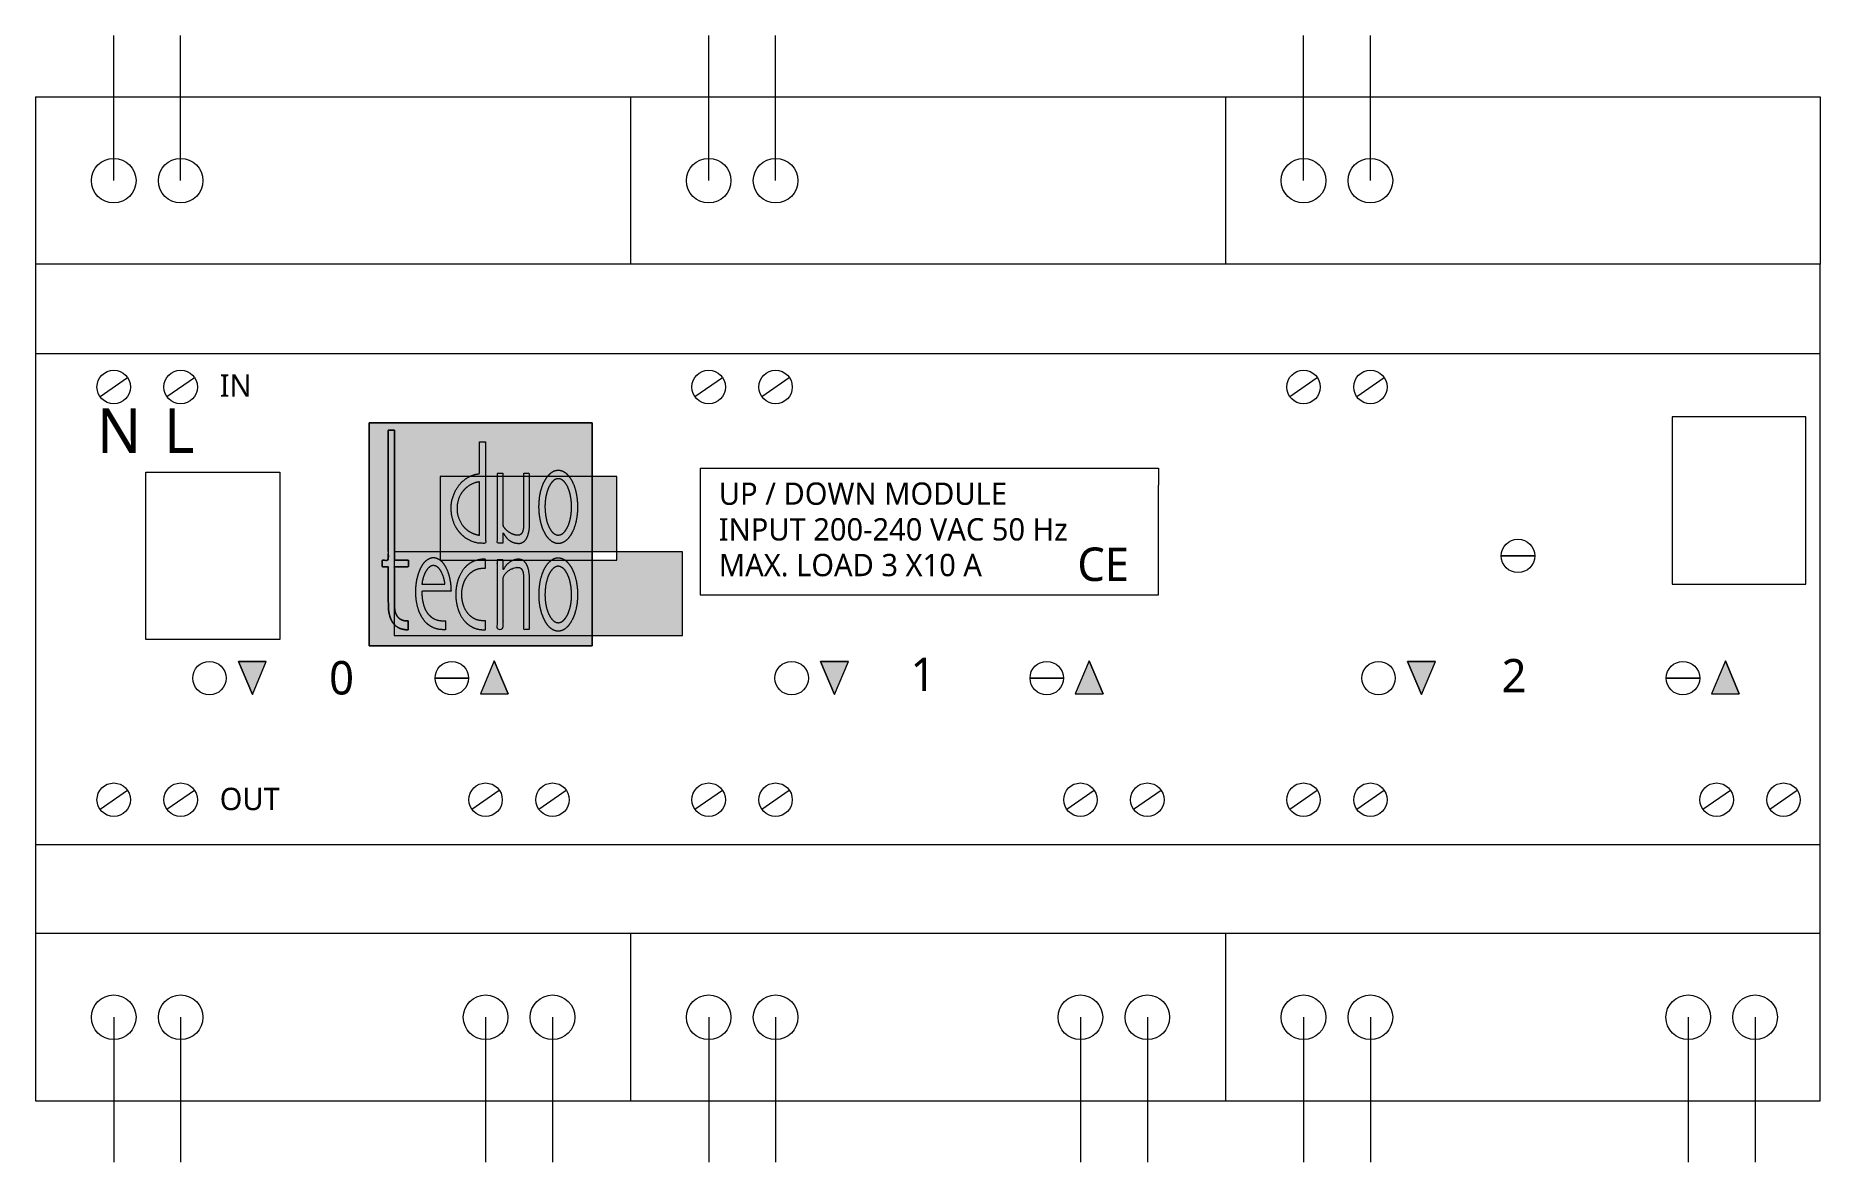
# Model space of a CAD drawing. Header units: millimetres. Extents: x 327 to 487, y 162 to 263.
import ezdxf

# ---------------------------------------------------------------- set-up
doc = ezdxf.new("R2010")
doc.units = ezdxf.units.MM
doc.header["$LTSCALE"] = 0.5
doc.layers.get('0').update_dxf_attribs({"lineweight": 5})
doc.layers.add('Smart box Ultra', color=7, linetype='Continuous', lineweight=5)
doc.styles.add('@Malgun Gothic', font='malgun.ttf')

msp = doc.modelspace()

# ---------------------------------------------------------------- texts
at = {"attachment_point": 7, "style": '@Malgun Gothic'}
for s, insert, char_height, line_spacing_factor in [('IN', (343.93, 230.28), 2, 1.008043), ('N', (332.93, 225.24), 4, 0.504025), ('L', (338.93, 225.24), 4, 0.504025), ('UP / DOWN MODULE', (388.68, 220.56), 2, 1.008043), ('INPUT 200-240 VAC 50 Hz', (388.68, 217.36), 2, 1.008043), ('MAX. LOAD 3 X10 A', (388.68, 214.15), 2, 1.008043), ('CE', (420.82, 213.72), 3, 0.672032), ('0', (353.74, 203.54), 3, 0.672032), ('1', (405.87, 203.89), 3, 0.672032), ('2', (458.86, 203.77), 3, 0.672032), ('OUT', (343.93, 193.19), 2, 1.008043)]:
    msp.add_mtext(s, dxfattribs=dict(at, insert=insert, char_height=char_height, line_spacing_factor=line_spacing_factor))

# ---------------------------------------------------------------- hatches: boundary and pattern name
at = {"linetype": 'Continuous', "lineweight": 5, "transparency": 33554687}
h = msp.add_hatch(color=256, dxfattribs=at)
h.set_gradient(color1=(255, 0, 0), color2=(255, 0, 0))
h.paths.add_polyline_path([(377.32, 208.88), (359.58, 208.88), (359.58, 216.38), (363.7, 216.38), (363.7, 215.62), (377.32, 215.62), (377.32, 208.88), (385.41, 208.88), (385.41, 216.38), (379.53, 216.38), (379.53, 223.12), (377.32, 223.12), (377.32, 227.95), (357.32, 227.95), (357.32, 207.95), (377.32, 207.95)])
h.paths.add_polyline_path([(377.32, 215.62), (377.32, 216.38), (363.7, 216.38), (363.7, 223.12), (377.32, 223.12), (377.32, 216.38), (379.53, 216.38), (379.53, 215.62)])
h = msp.add_hatch(color=256, dxfattribs=at)
h.set_gradient(color1=(0, 0, 255), color2=(5, 5, 255))
h.paths.add_polyline_path([(461.83, 216.01), (458.83, 216.01)])
h = msp.add_hatch(color=256, dxfattribs=at)
h.set_gradient(color1=(255, 255, 255))
h.paths.add_polyline_path([(348.11, 206.55), (345.61, 206.55), (346.86, 203.59)])
h = msp.add_hatch(color=256, dxfattribs=at)
h.set_gradient(color1=(255, 255, 255))
h.paths.add_polyline_path([(368.55, 206.59), (367.3, 203.63), (369.8, 203.63)])
h = msp.add_hatch(color=256, dxfattribs=at)
h.set_gradient(color1=(255, 255, 255))
h.paths.add_polyline_path([(400.31, 206.55), (397.81, 206.55), (399.06, 203.59)])
h = msp.add_hatch(color=256, dxfattribs=at)
h.set_gradient(color1=(255, 255, 255))
h.paths.add_polyline_path([(421.88, 206.59), (420.63, 203.63), (423.13, 203.63)])
h = msp.add_hatch(color=256, dxfattribs=at)
h.set_gradient(color1=(255, 255, 255))
h.paths.add_polyline_path([(452.93, 206.55), (450.43, 206.55), (451.68, 203.59)])
h = msp.add_hatch(color=256, dxfattribs=at)
h.set_gradient(color1=(255, 255, 255))
h.paths.add_polyline_path([(478.92, 206.59), (477.67, 203.63), (480.17, 203.63)])
h = msp.add_hatch(color=256, dxfattribs=at)
h.set_gradient(color1=(255, 0, 0), color2=(255, 0, 0))
h.paths.add_polyline_path([(366.24, 205.05), (363.24, 205.05)])
h = msp.add_hatch(color=256, dxfattribs=at)
h.set_gradient(color1=(255, 0, 0), color2=(255, 0, 0))
h.paths.add_polyline_path([(419.58, 205.05), (416.58, 205.05)])
h = msp.add_hatch(color=256, dxfattribs=at)
h.set_gradient(color1=(255, 0, 0), color2=(255, 0, 0))
h.paths.add_polyline_path([(476.62, 205.05), (473.62, 205.05)])
at = {"layer": 'Smart box Ultra', "linetype": 'Continuous', "lineweight": 0, "true_color": 0xcccccb, "transparency": 33554687}
for points in [[(359.59, 227.27), (359.59, 227.11), (359.59, 225.69), (359.59, 224.28), (359.59, 222.86), (359.59, 221.45), (359.59, 220.03), (359.59, 218.62), (359.59, 217.2), (359.59, 215.79), (359.59, 215.62), (359.61, 215.62), (359.76, 215.63), (359.92, 215.63), (360.07, 215.63), (360.22, 215.63), (360.37, 215.63), (360.52, 215.63), (360.68, 215.63), (360.83, 215.62), (360.85, 215.62), (360.85, 215.03), (360.83, 215.03), (360.68, 215.03), (360.52, 215.03), (360.37, 215.03), (360.22, 215.03), (360.07, 215.03), (359.92, 215.03), (359.76, 215.03), (359.61, 215.03), (359.59, 215.03), (359.59, 214.98), (359.59, 214.57), (359.59, 214.16), (359.59, 213.75), (359.59, 213.34), (359.59, 212.93), (359.59, 212.52), (359.59, 212.11), (359.59, 211.7), (359.59, 211.66), (359.59, 211.64), (359.59, 211.51), (359.6, 211.37), (359.62, 211.24), (359.64, 211.11), (359.68, 210.98), (359.73, 210.86), (359.78, 210.74), (359.84, 210.62), (359.85, 210.6), (359.86, 210.59), (359.91, 210.53), (359.96, 210.47), (360.02, 210.42), (360.08, 210.37), (360.15, 210.32), (360.22, 210.29), (360.29, 210.25), (360.37, 210.23), (360.38, 210.23), (360.39, 210.22), (360.44, 210.21), (360.5, 210.2), (360.55, 210.2), (360.61, 210.19), (360.66, 210.19), (360.72, 210.19), (360.77, 210.19), (360.83, 210.19), (360.83, 210.19), (360.83, 210.18), (360.83, 210.08), (360.83, 209.98), (360.83, 209.88), (360.83, 209.79), (360.83, 209.69), (360.83, 209.59), (360.83, 209.49), (360.83, 209.39), (360.83, 209.38), (360.81, 209.38), (360.66, 209.38), (360.52, 209.4), (360.38, 209.42), (360.24, 209.46), (360.1, 209.51), (359.98, 209.57), (359.85, 209.64), (359.73, 209.72), (359.72, 209.73), (359.71, 209.75), (359.61, 209.84), (359.52, 209.95), (359.44, 210.06), (359.36, 210.17), (359.3, 210.29), (359.24, 210.41), (359.2, 210.54), (359.16, 210.67), (359.16, 210.68), (359.15, 210.7), (359.12, 210.84), (359.1, 210.98), (359.08, 211.12), (359.07, 211.26), (359.05, 211.41), (359.05, 211.55), (359.05, 211.69), (359.05, 211.83), (359.05, 211.85), (359.05, 211.89), (359.05, 212.28), (359.05, 212.67), (359.05, 213.05), (359.05, 213.44), (359.05, 213.83), (359.05, 214.21), (359.05, 214.6), (359.05, 214.98), (359.05, 215.03), (358.51, 215.03), (358.51, 215.62), (358.52, 215.62), (358.58, 215.62), (358.65, 215.62), (358.72, 215.63), (358.78, 215.63), (358.85, 215.63), (358.91, 215.63), (358.98, 215.63), (359.04, 215.63), (359.05, 215.63), (359.05, 215.76), (359.05, 216.97), (359.05, 218.18), (359.05, 219.39), (359.05, 220.6), (359.05, 221.81), (359.05, 223.02), (359.05, 224.23), (359.05, 225.44), (359.05, 225.58), (359.05, 225.6), (359.05, 225.79), (359.05, 225.97), (359.05, 226.14), (359.05, 226.29), (359.05, 226.44), (359.05, 226.57), (359.05, 226.68), (359.05, 226.79), (359.05, 226.88), (359.05, 226.96), (359.05, 227.04), (359.05, 227.1), (359.05, 227.15), (359.05, 227.19), (359.05, 227.22), (359.05, 227.24), (359.05, 227.25), (359.05, 227.26), (359.05, 227.27), (359.05, 227.28), (359.05, 227.28), (359.05, 227.29), (359.05, 227.29), (359.05, 227.29), (359.05, 227.28), (359.05, 227.28), (359.05, 227.28), (359.05, 227.28), (359.05, 227.28), (359.05, 227.28), (359.06, 227.28), (359.06, 227.28), (359.06, 227.28), (359.06, 227.28), (359.07, 227.28), (359.07, 227.28), (359.07, 227.28), (359.06, 227.28), (359.06, 227.28), (359.06, 227.28), (359.06, 227.28), (359.06, 227.28), (359.07, 227.28), (359.09, 227.28), (359.11, 227.28), (359.13, 227.28), (359.16, 227.28), (359.2, 227.28), (359.23, 227.28), (359.27, 227.28), (359.3, 227.28), (359.34, 227.28), (359.37, 227.28), (359.4, 227.28), (359.43, 227.28), (359.46, 227.28), (359.49, 227.28), (359.52, 227.28), (359.54, 227.28), (359.55, 227.28), (359.57, 227.28), (359.58, 227.28), (359.58, 227.27), (359.59, 227.27), (359.59, 227.27), (359.59, 227.27), (359.59, 227.27), (359.59, 227.27), (359.59, 227.27), (359.59, 227.27), (359.59, 227.27)], [(367.22, 226.24), (367.22, 226.21), (367.22, 225.86), (367.22, 225.51), (367.22, 225.16), (367.22, 224.81), (367.22, 224.46), (367.22, 224.11), (367.22, 223.76), (367.22, 223.41), (367.22, 223.38), (367.2, 223.38), (367.04, 223.35), (366.88, 223.32), (366.72, 223.27), (366.56, 223.22), (366.41, 223.15), (366.26, 223.08), (366.12, 223), (365.98, 222.91), (365.97, 222.9), (365.95, 222.88), (365.89, 222.84), (365.83, 222.79), (365.76, 222.73), (365.7, 222.67), (365.63, 222.6), (365.56, 222.53), (365.48, 222.46), (365.41, 222.38), (365.34, 222.29), (365.27, 222.21), (365.21, 222.13), (365.15, 222.05), (365.1, 221.96), (365.06, 221.88), (365.02, 221.8), (364.99, 221.72), (364.96, 221.65), (364.94, 221.58), (364.92, 221.53), (364.9, 221.48), (364.89, 221.44), (364.87, 221.41), (364.87, 221.38), (364.86, 221.37), (364.86, 221.36), (364.85, 221.34), (364.84, 221.32), (364.83, 221.28), (364.82, 221.25), (364.81, 221.2), (364.79, 221.15), (364.78, 221.1), (364.76, 221.03), (364.75, 220.96), (364.73, 220.88), (364.72, 220.8), (364.71, 220.71), (364.7, 220.6), (364.69, 220.5), (364.68, 220.38), (364.68, 220.26), (364.68, 220.14), (364.69, 220.02), (364.7, 219.89), (364.71, 219.77), (364.73, 219.65), (364.76, 219.52), (364.79, 219.4), (364.82, 219.27), (364.86, 219.15), (364.91, 219.03), (364.96, 218.91), (365.01, 218.79), (365.07, 218.68), (365.13, 218.56), (365.2, 218.45), (365.21, 218.42), (365.23, 218.4), (365.28, 218.33), (365.33, 218.25), (365.39, 218.18), (365.46, 218.1), (365.53, 218.02), (365.6, 217.94), (365.68, 217.86), (365.77, 217.77), (365.86, 217.69), (365.97, 217.61), (366.08, 217.53), (366.2, 217.46), (366.33, 217.4), (366.47, 217.33), (366.62, 217.28), (366.78, 217.23), (366.81, 217.22), (366.82, 217.22), (366.93, 217.19), (367.05, 217.17), (367.16, 217.15), (367.28, 217.14), (367.4, 217.14), (367.51, 217.14), (367.63, 217.14), (367.75, 217.15), (367.76, 217.15), (367.76, 217.25), (367.76, 218.36), (367.76, 219.47), (367.76, 220.58), (367.76, 221.69), (367.76, 222.8), (367.76, 223.91), (367.76, 225.02), (367.76, 226.13), (367.76, 226.23), (367.76, 226.23), (367.69, 226.24), (367.64, 226.24), (367.58, 226.24), (367.53, 226.24), (367.49, 226.24), (367.45, 226.24), (367.41, 226.24), (367.37, 226.24), (367.34, 226.24), (367.32, 226.24), (367.29, 226.24), (367.27, 226.24), (367.26, 226.24), (367.25, 226.24), (367.24, 226.24), (367.23, 226.24), (367.23, 226.24), (367.23, 226.24), (367.22, 226.24), (367.22, 226.24), (367.22, 226.24), (367.22, 226.24), (367.22, 226.24), (367.22, 226.24), (367.22, 226.24), (367.22, 226.24), (367.22, 226.24), (367.22, 226.24), (367.22, 226.24), (367.22, 226.24), (367.22, 226.24)], [(368.81, 223.41), (369.35, 223.41), (369.35, 223.36), (369.35, 222.79), (369.35, 222.22), (369.35, 221.65), (369.35, 221.08), (369.35, 220.51), (369.35, 219.93), (369.35, 219.36), (369.35, 218.79), (369.35, 218.74), (369.35, 218.74), (369.35, 218.73), (369.35, 218.72), (369.35, 218.71), (369.36, 218.7), (369.36, 218.69), (369.36, 218.68), (369.37, 218.66), (369.38, 218.65), (369.38, 218.64), (369.39, 218.63), (369.4, 218.61), (369.41, 218.6), (369.42, 218.59), (369.43, 218.57), (369.44, 218.56), (369.45, 218.54), (369.45, 218.54), (369.46, 218.53), (369.52, 218.45), (369.59, 218.38), (369.65, 218.31), (369.72, 218.24), (369.79, 218.19), (369.85, 218.14), (369.92, 218.09), (369.99, 218.05), (370.06, 218.02), (370.13, 217.99), (370.19, 217.96), (370.26, 217.94), (370.32, 217.92), (370.38, 217.9), (370.44, 217.89), (370.5, 217.88), (370.51, 217.87), (370.52, 217.87), (370.53, 217.87), (370.55, 217.87), (370.57, 217.87), (370.59, 217.87), (370.61, 217.87), (370.63, 217.86), (370.66, 217.86), (370.68, 217.86), (370.7, 217.86), (370.73, 217.86), (370.75, 217.86), (370.78, 217.87), (370.81, 217.88), (370.83, 217.89), (370.86, 217.9), (370.89, 217.92), (370.89, 217.92), (370.89, 217.92), (370.94, 217.96), (370.97, 217.99), (371.01, 218.03), (371.03, 218.07), (371.06, 218.12), (371.08, 218.17), (371.1, 218.22), (371.11, 218.27), (371.11, 218.27), (371.12, 218.28), (371.13, 218.35), (371.14, 218.43), (371.16, 218.49), (371.16, 218.56), (371.17, 218.63), (371.17, 218.69), (371.18, 218.75), (371.18, 218.81), (371.18, 218.86), (371.17, 218.92), (371.17, 218.97), (371.17, 219.02), (371.17, 219.07), (371.17, 219.11), (371.17, 219.16), (371.17, 219.2), (371.17, 219.21), (371.17, 219.26), (371.17, 219.77), (371.17, 220.28), (371.17, 220.8), (371.17, 221.31), (371.17, 221.82), (371.17, 222.34), (371.17, 222.85), (371.17, 223.37), (371.17, 223.41), (371.18, 223.41), (371.24, 223.41), (371.31, 223.41), (371.38, 223.41), (371.44, 223.41), (371.51, 223.41), (371.57, 223.41), (371.64, 223.41), (371.7, 223.41), (371.71, 223.41), (371.71, 223.36), (371.71, 222.83), (371.71, 222.29), (371.71, 221.76), (371.71, 221.23), (371.71, 220.69), (371.71, 220.16), (371.71, 219.62), (371.71, 219.09), (371.71, 219.04), (371.71, 219.03), (371.71, 218.97), (371.71, 218.91), (371.71, 218.85), (371.71, 218.79), (371.71, 218.72), (371.7, 218.65), (371.7, 218.58), (371.7, 218.51), (371.69, 218.43), (371.68, 218.35), (371.67, 218.27), (371.65, 218.19), (371.63, 218.1), (371.61, 218.01), (371.58, 217.92), (371.55, 217.82), (371.55, 217.81), (371.54, 217.8), (371.52, 217.74), (371.5, 217.69), (371.48, 217.64), (371.45, 217.59), (371.42, 217.55), (371.4, 217.5), (371.37, 217.46), (371.34, 217.43), (371.31, 217.39), (371.28, 217.36), (371.25, 217.33), (371.21, 217.31), (371.18, 217.28), (371.15, 217.26), (371.12, 217.24), (371.09, 217.22), (371.08, 217.22), (371.08, 217.21), (371.04, 217.2), (371, 217.18), (370.97, 217.17), (370.92, 217.16), (370.88, 217.15), (370.84, 217.14), (370.79, 217.14), (370.74, 217.13), (370.69, 217.13), (370.64, 217.13), (370.58, 217.14), (370.52, 217.15), (370.47, 217.16), (370.41, 217.17), (370.34, 217.19), (370.28, 217.21), (370.27, 217.21), (370.26, 217.22), (370.21, 217.24), (370.15, 217.26), (370.09, 217.29), (370.04, 217.33), (369.98, 217.37), (369.92, 217.41), (369.86, 217.45), (369.8, 217.5), (369.74, 217.55), (369.68, 217.61), (369.62, 217.67), (369.57, 217.74), (369.51, 217.81), (369.46, 217.89), (369.41, 217.97), (369.36, 218.06), (369.35, 218.07), (369.35, 218.06), (369.35, 217.95), (369.35, 217.85), (369.35, 217.74), (369.35, 217.63), (369.35, 217.52), (369.35, 217.41), (369.35, 217.31), (369.35, 217.2), (369.35, 217.19), (369.34, 217.19), (369.28, 217.19), (369.21, 217.19), (369.15, 217.19), (369.08, 217.19), (369.02, 217.19), (368.95, 217.19), (368.88, 217.19), (368.82, 217.19), (368.81, 217.19), (368.81, 217.25), (368.81, 217.93), (368.81, 218.56), (368.81, 219.15), (368.81, 219.69), (368.81, 220.2), (368.81, 220.66), (368.81, 221.08), (368.81, 221.46), (368.81, 221.8), (368.81, 222.1), (368.81, 222.35), (368.81, 222.57), (368.81, 222.74), (368.81, 222.87), (368.81, 222.97), (368.81, 223.02), (368.81, 223.05), (368.81, 223.08), (368.81, 223.12), (368.81, 223.15), (368.81, 223.19), (368.81, 223.22), (368.81, 223.26), (368.81, 223.3), (368.81, 223.33), (368.81, 223.37), (368.81, 223.39), (368.81, 223.41), (368.81, 223.42), (368.81, 223.43), (368.81, 223.43), (368.81, 223.43), (368.81, 223.42), (368.81, 223.42), (368.81, 223.41), (368.81, 223.41), (368.81, 223.41), (368.81, 223.41), (368.81, 223.4), (368.81, 223.41), (368.81, 223.41), (368.81, 223.41), (368.81, 223.41), (368.81, 223.41), (368.81, 223.41), (368.81, 223.41), (368.81, 223.41), (368.81, 223.41), (368.81, 223.41), (368.81, 223.41), (368.81, 223.41), (368.81, 223.41), (368.81, 223.41), (368.81, 223.41), (368.81, 223.41)], [(375.9, 221.57), (375.9, 221.59), (375.87, 221.75), (375.83, 221.91), (375.78, 222.07), (375.73, 222.23), (375.67, 222.39), (375.6, 222.54), (375.53, 222.69), (375.45, 222.84), (375.44, 222.85), (375.44, 222.86), (375.41, 222.9), (375.39, 222.94), (375.36, 222.98), (375.33, 223.03), (375.3, 223.07), (375.26, 223.12), (375.23, 223.16), (375.19, 223.21), (375.15, 223.26), (375.11, 223.31), (375.06, 223.36), (375.01, 223.4), (374.95, 223.45), (374.89, 223.49), (374.82, 223.53), (374.75, 223.57), (374.74, 223.58), (374.73, 223.58), (374.66, 223.62), (374.59, 223.64), (374.51, 223.66), (374.44, 223.68), (374.36, 223.69), (374.29, 223.69), (374.21, 223.69), (374.13, 223.68), (374.12, 223.68), (374.12, 223.68), (374.03, 223.65), (373.94, 223.62), (373.85, 223.59), (373.77, 223.54), (373.7, 223.5), (373.62, 223.44), (373.55, 223.38), (373.48, 223.32), (373.48, 223.31), (373.47, 223.31), (373.39, 223.21), (373.31, 223.12), (373.24, 223.02), (373.17, 222.92), (373.11, 222.81), (373.05, 222.71), (373, 222.6), (372.95, 222.49), (372.94, 222.48), (372.93, 222.45), (372.86, 222.26), (372.8, 222.07), (372.74, 221.89), (372.69, 221.72), (372.65, 221.55), (372.62, 221.38), (372.6, 221.22), (372.59, 221.06), (372.58, 220.91), (372.57, 220.77), (372.56, 220.63), (372.56, 220.49), (372.56, 220.36), (372.56, 220.24), (372.56, 220.12), (372.57, 220), (372.57, 219.97), (372.57, 219.96), (372.59, 219.76), (372.61, 219.57), (372.64, 219.38), (372.68, 219.19), (372.72, 219), (372.77, 218.82), (372.83, 218.63), (372.9, 218.44), (372.9, 218.43), (372.91, 218.42), (372.95, 218.3), (373.01, 218.18), (373.07, 218.07), (373.13, 217.96), (373.2, 217.85), (373.27, 217.74), (373.35, 217.64), (373.44, 217.54), (373.45, 217.53), (373.45, 217.52), (373.52, 217.45), (373.59, 217.39), (373.67, 217.33), (373.75, 217.28), (373.83, 217.23), (373.92, 217.19), (374.01, 217.16), (374.11, 217.13), (374.11, 217.13), (374.12, 217.13), (374.18, 217.12), (374.24, 217.11), (374.3, 217.11), (374.35, 217.11), (374.4, 217.12), (374.45, 217.12), (374.49, 217.13), (374.54, 217.15), (374.58, 217.16), (374.62, 217.18), (374.66, 217.19), (374.7, 217.21), (374.73, 217.23), (374.76, 217.24), (374.79, 217.26), (374.82, 217.28), (374.83, 217.28), (374.84, 217.29), (374.93, 217.35), (375.01, 217.42), (375.09, 217.5), (375.17, 217.57), (375.24, 217.66), (375.3, 217.74), (375.36, 217.83), (375.42, 217.92), (375.43, 217.93), (375.43, 217.94), (375.51, 218.09), (375.58, 218.23), (375.65, 218.38), (375.71, 218.52), (375.76, 218.67), (375.81, 218.83), (375.85, 218.98), (375.88, 219.14), (375.89, 219.15), (375.89, 219.18), (375.94, 219.44), (375.98, 219.68), (376.01, 219.91), (376.03, 220.12), (376.05, 220.32), (376.05, 220.5), (376.04, 220.67), (376.03, 220.81), (376.01, 220.95), (375.99, 221.06), (375.97, 221.16), (375.96, 221.25), (375.95, 221.31), (375.94, 221.37), (375.94, 221.4), (375.93, 221.42), (375.93, 221.43), (375.93, 221.45), (375.93, 221.46), (375.92, 221.47), (375.92, 221.49), (375.92, 221.5), (375.92, 221.52), (375.91, 221.53), (375.91, 221.54), (375.91, 221.56), (375.91, 221.57), (375.9, 221.57), (375.9, 221.58), (375.9, 221.58), (375.9, 221.58), (375.9, 221.58), (375.9, 221.58), (375.9, 221.58), (375.9, 221.58), (375.9, 221.58), (375.9, 221.57), (375.9, 221.57), (375.9, 221.57), (375.9, 221.57), (375.9, 221.57), (375.9, 221.57), (375.9, 221.57), (375.9, 221.57), (375.9, 221.57), (375.9, 221.57), (375.9, 221.57)], [(362.92, 210.51), (362.91, 210.52), (362.84, 210.58), (362.77, 210.64), (362.71, 210.7), (362.65, 210.76), (362.6, 210.82), (362.56, 210.88), (362.51, 210.94), (362.48, 211), (362.45, 211.06), (362.41, 211.12), (362.39, 211.17), (362.36, 211.23), (362.33, 211.28), (362.31, 211.33), (362.29, 211.38), (362.27, 211.43), (362.27, 211.44), (362.26, 211.46), (362.21, 211.63), (362.17, 211.8), (362.13, 211.97), (362.1, 212.14), (362.08, 212.32), (362.06, 212.49), (362.06, 212.67), (362.05, 212.85), (362.06, 212.86), (362.08, 212.86), (362.4, 212.86), (362.72, 212.86), (363.04, 212.86), (363.36, 212.86), (363.68, 212.86), (364, 212.86), (364.32, 212.86), (364.64, 212.86), (364.67, 212.86), (364.67, 212.88), (364.66, 213.07), (364.65, 213.26), (364.63, 213.46), (364.61, 213.65), (364.58, 213.83), (364.54, 214.02), (364.49, 214.21), (364.44, 214.4), (364.44, 214.41), (364.43, 214.42), (364.4, 214.52), (364.37, 214.61), (364.33, 214.7), (364.3, 214.78), (364.26, 214.86), (364.22, 214.94), (364.19, 215.01), (364.15, 215.08), (364.11, 215.14), (364.07, 215.2), (364.03, 215.26), (363.99, 215.32), (363.95, 215.37), (363.91, 215.42), (363.87, 215.46), (363.83, 215.51), (363.82, 215.52), (363.82, 215.52), (363.77, 215.57), (363.73, 215.61), (363.68, 215.64), (363.64, 215.68), (363.59, 215.71), (363.55, 215.74), (363.5, 215.76), (363.46, 215.78), (363.41, 215.8), (363.37, 215.81), (363.33, 215.82), (363.29, 215.83), (363.25, 215.84), (363.21, 215.85), (363.17, 215.86), (363.14, 215.86), (363.13, 215.86), (363.12, 215.86), (363.09, 215.86), (363.06, 215.86), (363.02, 215.86), (362.99, 215.85), (362.95, 215.84), (362.91, 215.84), (362.87, 215.83), (362.83, 215.82), (362.79, 215.8), (362.75, 215.79), (362.71, 215.77), (362.66, 215.75), (362.62, 215.72), (362.58, 215.69), (362.53, 215.66), (362.49, 215.63), (362.48, 215.62), (362.48, 215.62), (362.4, 215.55), (362.33, 215.48), (362.27, 215.4), (362.2, 215.33), (362.14, 215.25), (362.09, 215.16), (362.04, 215.08), (361.99, 214.99), (361.99, 214.98), (361.98, 214.97), (361.91, 214.83), (361.85, 214.68), (361.8, 214.53), (361.74, 214.39), (361.7, 214.24), (361.66, 214.08), (361.63, 213.93), (361.6, 213.78), (361.59, 213.76), (361.59, 213.75), (361.57, 213.57), (361.55, 213.39), (361.53, 213.22), (361.52, 213.04), (361.51, 212.86), (361.52, 212.69), (361.52, 212.51), (361.53, 212.33), (361.53, 212.31), (361.54, 212.29), (361.54, 212.21), (361.55, 212.12), (361.57, 212.02), (361.58, 211.92), (361.6, 211.82), (361.62, 211.72), (361.64, 211.61), (361.66, 211.49), (361.69, 211.38), (361.72, 211.26), (361.76, 211.14), (361.81, 211.01), (361.87, 210.88), (361.93, 210.75), (362, 210.62), (362.08, 210.48), (362.09, 210.47), (362.09, 210.46), (362.12, 210.41), (362.16, 210.36), (362.19, 210.31), (362.23, 210.26), (362.27, 210.21), (362.31, 210.16), (362.36, 210.1), (362.4, 210.05), (362.46, 209.99), (362.51, 209.94), (362.58, 209.88), (362.64, 209.83), (362.71, 209.78), (362.79, 209.73), (362.87, 209.68), (362.96, 209.63), (362.97, 209.63), (362.98, 209.62), (363.08, 209.58), (363.16, 209.54), (363.25, 209.51), (363.34, 209.48), (363.42, 209.46), (363.5, 209.44), (363.58, 209.42), (363.65, 209.41), (363.73, 209.41), (363.8, 209.4), (363.87, 209.4), (363.94, 209.39), (364, 209.39), (364.06, 209.39), (364.12, 209.39), (364.18, 209.39), (364.19, 209.39), (364.19, 209.4), (364.19, 209.5), (364.19, 209.6), (364.19, 209.69), (364.19, 209.79), (364.19, 209.89), (364.19, 209.99), (364.19, 210.09), (364.19, 210.18), (364.19, 210.19), (364.18, 210.19), (364.09, 210.19), (364, 210.19), (363.91, 210.19), (363.82, 210.19), (363.74, 210.2), (363.66, 210.21), (363.59, 210.23), (363.52, 210.24), (363.45, 210.26), (363.38, 210.28), (363.33, 210.3), (363.27, 210.32), (363.23, 210.34), (363.18, 210.36), (363.15, 210.37), (363.11, 210.39), (363.09, 210.41), (363.06, 210.42), (363.04, 210.44), (363.02, 210.45), (363, 210.46), (362.98, 210.47), (362.97, 210.48), (362.96, 210.49), (362.95, 210.5), (362.94, 210.5), (362.93, 210.51), (362.93, 210.51), (362.92, 210.51), (362.92, 210.51), (362.92, 210.51), (362.92, 210.51), (362.92, 210.51), (362.92, 210.51), (362.92, 210.51), (362.92, 210.51), (362.92, 210.51), (362.92, 210.51), (362.92, 210.51), (362.92, 210.51), (362.92, 210.51), (362.92, 210.51), (362.92, 210.51), (362.92, 210.51), (362.92, 210.51), (362.92, 210.51), (362.92, 210.51)], [(366.31, 215.31), (366.32, 215.32), (366.43, 215.39), (366.53, 215.45), (366.63, 215.5), (366.73, 215.55), (366.82, 215.58), (366.92, 215.62), (367.01, 215.64), (367.11, 215.66), (367.2, 215.67), (367.29, 215.68), (367.37, 215.69), (367.45, 215.7), (367.53, 215.7), (367.61, 215.71), (367.68, 215.71), (367.75, 215.7), (367.77, 215.7), (367.77, 215.69), (367.77, 215.59), (367.77, 215.5), (367.77, 215.4), (367.77, 215.3), (367.77, 215.2), (367.77, 215.11), (367.77, 215.01), (367.77, 214.91), (367.77, 214.91), (367.76, 214.91), (367.63, 214.91), (367.5, 214.91), (367.38, 214.9), (367.25, 214.88), (367.13, 214.85), (367.01, 214.82), (366.9, 214.78), (366.78, 214.73), (366.77, 214.72), (366.76, 214.71), (366.67, 214.66), (366.58, 214.61), (366.5, 214.56), (366.43, 214.5), (366.36, 214.44), (366.3, 214.38), (366.24, 214.32), (366.19, 214.26), (366.15, 214.2), (366.11, 214.14), (366.07, 214.08), (366.03, 214.02), (366, 213.97), (365.96, 213.91), (365.94, 213.86), (365.91, 213.81), (365.9, 213.8), (365.89, 213.78), (365.86, 213.69), (365.83, 213.6), (365.79, 213.51), (365.76, 213.41), (365.74, 213.31), (365.71, 213.2), (365.68, 213.09), (365.66, 212.97), (365.64, 212.85), (365.63, 212.72), (365.63, 212.59), (365.63, 212.46), (365.64, 212.31), (365.66, 212.17), (365.68, 212.02), (365.71, 211.86), (365.72, 211.84), (365.72, 211.82), (365.75, 211.72), (365.78, 211.62), (365.81, 211.53), (365.84, 211.44), (365.87, 211.35), (365.91, 211.27), (365.95, 211.2), (365.99, 211.13), (366.04, 211.06), (366.08, 211), (366.12, 210.93), (366.17, 210.88), (366.21, 210.82), (366.25, 210.77), (366.3, 210.73), (366.34, 210.68), (366.35, 210.67), (366.36, 210.67), (366.45, 210.59), (366.54, 210.51), (366.64, 210.45), (366.75, 210.39), (366.85, 210.34), (366.96, 210.29), (367.08, 210.26), (367.2, 210.23), (367.21, 210.23), (367.21, 210.22), (367.28, 210.21), (367.35, 210.2), (367.42, 210.2), (367.48, 210.19), (367.55, 210.19), (367.62, 210.19), (367.69, 210.19), (367.76, 210.19), (367.77, 210.19), (367.77, 209.4), (367.75, 209.4), (367.69, 209.39), (367.63, 209.39), (367.56, 209.39), (367.49, 209.4), (367.42, 209.4), (367.35, 209.4), (367.27, 209.41), (367.19, 209.42), (367.11, 209.43), (367.03, 209.45), (366.94, 209.48), (366.86, 209.5), (366.77, 209.54), (366.68, 209.58), (366.59, 209.62), (366.49, 209.67), (366.48, 209.68), (366.46, 209.69), (366.32, 209.78), (366.2, 209.87), (366.08, 209.96), (365.98, 210.06), (365.88, 210.15), (365.8, 210.25), (365.72, 210.35), (365.66, 210.45), (365.61, 210.55), (365.56, 210.64), (365.51, 210.73), (365.47, 210.82), (365.43, 210.9), (365.39, 210.98), (365.36, 211.06), (365.33, 211.13), (365.33, 211.15), (365.32, 211.17), (365.28, 211.28), (365.25, 211.4), (365.22, 211.52), (365.19, 211.65), (365.17, 211.78), (365.14, 211.92), (365.12, 212.07), (365.1, 212.22), (365.09, 212.38), (365.08, 212.54), (365.09, 212.71), (365.1, 212.88), (365.12, 213.06), (365.15, 213.25), (365.19, 213.44), (365.23, 213.64), (365.24, 213.67), (365.24, 213.69), (365.28, 213.82), (365.32, 213.95), (365.37, 214.07), (365.42, 214.19), (365.47, 214.3), (365.52, 214.4), (365.58, 214.5), (365.64, 214.6), (365.7, 214.68), (365.76, 214.76), (365.81, 214.84), (365.86, 214.9), (365.91, 214.96), (365.95, 215.01), (365.99, 215.05), (366.03, 215.09), (366.06, 215.12), (366.09, 215.14), (366.12, 215.16), (366.15, 215.18), (366.17, 215.2), (366.18, 215.22), (366.2, 215.23), (366.21, 215.23), (366.21, 215.24), (366.22, 215.25), (366.23, 215.25), (366.24, 215.26), (366.25, 215.27), (366.26, 215.28), (366.27, 215.28), (366.28, 215.29), (366.29, 215.3), (366.3, 215.3), (366.3, 215.31), (366.31, 215.31), (366.31, 215.31), (366.31, 215.32), (366.32, 215.32), (366.31, 215.32), (366.31, 215.31), (366.31, 215.31), (366.31, 215.31), (366.31, 215.31), (366.31, 215.31), (366.31, 215.31), (366.31, 215.31), (366.31, 215.31), (366.31, 215.31), (366.31, 215.31), (366.31, 215.31), (366.31, 215.31), (366.31, 215.31), (366.31, 215.31), (366.31, 215.31)], [(370.08, 215.54), (370.09, 215.54), (370.15, 215.58), (370.21, 215.6), (370.27, 215.63), (370.33, 215.65), (370.38, 215.67), (370.44, 215.68), (370.5, 215.69), (370.55, 215.7), (370.6, 215.7), (370.65, 215.7), (370.7, 215.7), (370.75, 215.7), (370.79, 215.7), (370.83, 215.7), (370.87, 215.69), (370.91, 215.68), (370.92, 215.68), (370.93, 215.68), (370.99, 215.66), (371.05, 215.64), (371.1, 215.62), (371.15, 215.59), (371.19, 215.56), (371.23, 215.53), (371.27, 215.5), (371.3, 215.46), (371.33, 215.42), (371.36, 215.39), (371.38, 215.35), (371.4, 215.32), (371.42, 215.29), (371.44, 215.25), (371.46, 215.22), (371.48, 215.19), (371.48, 215.18), (371.49, 215.17), (371.52, 215.08), (371.56, 214.99), (371.59, 214.91), (371.61, 214.82), (371.63, 214.74), (371.65, 214.66), (371.67, 214.58), (371.67, 214.51), (371.68, 214.44), (371.69, 214.37), (371.69, 214.3), (371.7, 214.24), (371.7, 214.17), (371.71, 214.11), (371.71, 214.06), (371.71, 214), (371.71, 213.99), (371.71, 213.94), (371.71, 213.38), (371.71, 212.82), (371.71, 212.27), (371.71, 211.71), (371.71, 211.15), (371.71, 210.59), (371.71, 210.04), (371.71, 209.48), (371.71, 209.43), (371.7, 209.43), (371.64, 209.43), (371.57, 209.43), (371.51, 209.43), (371.44, 209.43), (371.38, 209.43), (371.31, 209.43), (371.24, 209.43), (371.18, 209.43), (371.17, 209.43), (371.17, 209.48), (371.17, 210.05), (371.17, 210.63), (371.17, 211.21), (371.17, 211.78), (371.17, 212.36), (371.17, 212.93), (371.17, 213.51), (371.17, 214.09), (371.17, 214.14), (371.17, 214.14), (371.17, 214.22), (371.17, 214.3), (371.16, 214.37), (371.14, 214.45), (371.13, 214.52), (371.11, 214.59), (371.08, 214.67), (371.05, 214.74), (371.05, 214.74), (371.05, 214.75), (371.04, 214.76), (371.03, 214.78), (371.02, 214.79), (371.01, 214.81), (370.99, 214.83), (370.98, 214.84), (370.96, 214.86), (370.95, 214.88), (370.93, 214.9), (370.91, 214.91), (370.89, 214.93), (370.87, 214.94), (370.84, 214.95), (370.81, 214.96), (370.78, 214.96), (370.75, 214.97), (370.75, 214.97), (370.74, 214.97), (370.67, 214.97), (370.59, 214.97), (370.52, 214.96), (370.45, 214.95), (370.38, 214.94), (370.31, 214.92), (370.24, 214.9), (370.17, 214.87), (370.16, 214.87), (370.15, 214.87), (370.04, 214.81), (369.94, 214.75), (369.84, 214.68), (369.75, 214.61), (369.66, 214.53), (369.57, 214.44), (369.5, 214.35), (369.42, 214.26), (369.42, 214.25), (369.42, 214.25), (369.4, 214.23), (369.39, 214.21), (369.38, 214.2), (369.37, 214.18), (369.36, 214.16), (369.36, 214.14), (369.35, 214.12), (369.35, 214.09), (369.35, 214.09), (369.35, 209.43), (368.81, 209.43), (368.81, 215.65), (368.82, 215.65), (368.88, 215.65), (368.95, 215.65), (369.02, 215.65), (369.08, 215.65), (369.15, 215.65), (369.21, 215.65), (369.28, 215.65), (369.34, 215.65), (369.35, 215.65), (369.35, 215.64), (369.35, 215.53), (369.35, 215.42), (369.35, 215.32), (369.35, 215.21), (369.35, 215.1), (369.35, 214.99), (369.35, 214.89), (369.35, 214.78), (369.35, 214.77), (369.36, 214.78), (369.39, 214.84), (369.43, 214.9), (369.47, 214.96), (369.51, 215.02), (369.55, 215.07), (369.59, 215.12), (369.63, 215.17), (369.67, 215.21), (369.71, 215.25), (369.74, 215.29), (369.78, 215.32), (369.81, 215.35), (369.84, 215.38), (369.87, 215.41), (369.9, 215.43), (369.92, 215.44), (369.94, 215.46), (369.96, 215.47), (369.98, 215.48), (370, 215.49), (370.01, 215.5), (370.03, 215.51), (370.04, 215.52), (370.05, 215.52), (370.06, 215.53), (370.06, 215.53), (370.07, 215.54), (370.07, 215.54), (370.08, 215.54), (370.08, 215.54), (370.08, 215.54), (370.08, 215.54), (370.08, 215.54), (370.08, 215.54), (370.08, 215.54), (370.08, 215.54), (370.08, 215.54), (370.08, 215.54), (370.08, 215.54), (370.08, 215.54), (370.08, 215.54), (370.08, 215.54), (370.08, 215.54), (370.08, 215.54), (370.08, 215.54), (370.08, 215.54), (370.08, 215.54)], [(375.96, 213.37), (375.96, 213.39), (375.93, 213.59), (375.89, 213.79), (375.84, 213.99), (375.79, 214.18), (375.72, 214.37), (375.65, 214.56), (375.57, 214.75), (375.48, 214.93), (375.47, 214.95), (375.46, 214.96), (375.42, 215.03), (375.38, 215.09), (375.34, 215.15), (375.3, 215.21), (375.26, 215.27), (375.22, 215.32), (375.18, 215.37), (375.14, 215.41), (375.1, 215.45), (375.05, 215.49), (375.01, 215.53), (374.97, 215.57), (374.93, 215.6), (374.89, 215.63), (374.85, 215.65), (374.82, 215.68), (374.81, 215.69), (374.8, 215.69), (374.77, 215.71), (374.74, 215.72), (374.7, 215.74), (374.67, 215.76), (374.63, 215.77), (374.59, 215.79), (374.55, 215.8), (374.51, 215.81), (374.46, 215.83), (374.42, 215.84), (374.37, 215.84), (374.31, 215.84), (374.26, 215.84), (374.21, 215.84), (374.15, 215.83), (374.09, 215.82), (374.08, 215.82), (374.07, 215.81), (374, 215.79), (373.94, 215.77), (373.88, 215.75), (373.82, 215.72), (373.77, 215.69), (373.72, 215.66), (373.68, 215.63), (373.63, 215.6), (373.6, 215.56), (373.56, 215.53), (373.52, 215.5), (373.49, 215.47), (373.46, 215.44), (373.43, 215.4), (373.4, 215.37), (373.38, 215.35), (373.37, 215.34), (373.36, 215.33), (373.28, 215.22), (373.21, 215.11), (373.14, 215), (373.07, 214.88), (373.01, 214.76), (372.95, 214.64), (372.9, 214.52), (372.85, 214.39), (372.85, 214.38), (372.84, 214.36), (372.81, 214.26), (372.78, 214.15), (372.75, 214.04), (372.72, 213.93), (372.69, 213.81), (372.67, 213.69), (372.64, 213.56), (372.62, 213.42), (372.6, 213.28), (372.58, 213.14), (372.57, 212.98), (372.56, 212.83), (372.56, 212.66), (372.56, 212.49), (372.56, 212.31), (372.57, 212.13), (372.57, 212.11), (372.57, 212.09), (372.59, 211.88), (372.62, 211.67), (372.65, 211.46), (372.69, 211.26), (372.75, 211.06), (372.81, 210.86), (372.87, 210.66), (372.95, 210.46), (372.96, 210.45), (372.96, 210.44), (372.98, 210.39), (373, 210.34), (373.03, 210.3), (373.05, 210.25), (373.08, 210.2), (373.11, 210.14), (373.14, 210.09), (373.17, 210.03), (373.2, 209.97), (373.24, 209.92), (373.29, 209.86), (373.33, 209.8), (373.38, 209.74), (373.44, 209.68), (373.5, 209.62), (373.56, 209.56), (373.57, 209.55), (373.58, 209.55), (373.63, 209.51), (373.68, 209.47), (373.72, 209.44), (373.77, 209.41), (373.82, 209.38), (373.86, 209.36), (373.91, 209.34), (373.96, 209.32), (374, 209.31), (374.05, 209.29), (374.09, 209.28), (374.13, 209.28), (374.17, 209.27), (374.21, 209.26), (374.25, 209.26), (374.28, 209.26), (374.29, 209.26), (374.3, 209.26), (374.36, 209.26), (374.42, 209.27), (374.48, 209.28), (374.54, 209.29), (374.59, 209.31), (374.64, 209.32), (374.68, 209.34), (374.73, 209.37), (374.77, 209.39), (374.81, 209.41), (374.84, 209.44), (374.88, 209.46), (374.91, 209.48), (374.94, 209.51), (374.97, 209.53), (375, 209.55), (375, 209.56), (375.01, 209.56), (375.09, 209.64), (375.16, 209.72), (375.23, 209.8), (375.29, 209.88), (375.36, 209.97), (375.41, 210.06), (375.47, 210.15), (375.52, 210.24), (375.52, 210.25), (375.53, 210.26), (375.6, 210.4), (375.66, 210.55), (375.71, 210.7), (375.77, 210.84), (375.81, 210.99), (375.85, 211.15), (375.89, 211.3), (375.92, 211.45), (375.92, 211.47), (375.92, 211.49), (375.96, 211.69), (375.99, 211.89), (376.01, 212.07), (376.02, 212.23), (376.03, 212.39), (376.04, 212.53), (376.03, 212.66), (376.03, 212.78), (376.02, 212.88), (376.01, 212.97), (376, 213.05), (375.99, 213.12), (375.99, 213.17), (375.98, 213.21), (375.98, 213.24), (375.98, 213.25), (375.98, 213.26), (375.97, 213.27), (375.97, 213.28), (375.97, 213.29), (375.97, 213.31), (375.97, 213.32), (375.97, 213.33), (375.97, 213.34), (375.97, 213.35), (375.96, 213.36), (375.96, 213.37), (375.96, 213.37), (375.96, 213.38), (375.96, 213.38), (375.96, 213.38), (375.96, 213.38), (375.96, 213.38), (375.96, 213.38), (375.96, 213.38), (375.96, 213.37), (375.96, 213.37), (375.96, 213.37), (375.96, 213.38), (375.96, 213.38), (375.96, 213.38), (375.96, 213.38), (375.96, 213.38), (375.96, 213.38), (375.96, 213.38), (375.96, 213.38), (375.96, 213.38)]]:
    msp.add_hatch(color=254, dxfattribs=at).paths.add_polyline_path(points)

# ---------------------------------------------------------------- linework, layer by layer
at = {"color": 7, "lineweight": 15}
for p, q in [((334.43, 249.65), (334.43, 262.65)), ((340.43, 249.65), (340.43, 262.65)), ((387.77, 249.65), (387.77, 262.65)), ((393.77, 249.65), (393.77, 262.65)), ((441.1, 249.65), (441.1, 262.65)), ((447.1, 249.65), (447.1, 262.65)), ((327.43, 257.15), (487.43, 257.15)), ((327.43, 257.15), (327.43, 167.15)), ((327.43, 257.15), (487.43, 257.15)), ((327.43, 257.15), (327.43, 167.15)), ((380.77, 257.15), (380.77, 242.15)), ((434.1, 257.15), (434.1, 242.15)), ((487.43, 257.15), (487.43, 242.15)), ((487.43, 257.15), (487.43, 242.15)), ((487.43, 242.15), (327.43, 242.15)), ((327.43, 242.15), (327.43, 234.15)), ((487.43, 242.15), (327.43, 242.15)), ((327.43, 242.15), (327.43, 234.15)), ((487.43, 167.15), (487.43, 242.15)), ((487.43, 167.15), (487.43, 242.15)), ((327.43, 234.15), (487.43, 234.15)), ((333.2, 230.29), (335.67, 232)), ((339.2, 230.29), (341.67, 232)), ((386.53, 230.29), (389, 232)), ((392.53, 230.29), (395, 232)), ((439.87, 230.29), (442.33, 232)), ((445.87, 230.29), (448.33, 232)), ((357.32, 207.95), (357.32, 227.95)), ((357.32, 227.95), (377.32, 227.95)), ((377.32, 227.95), (377.32, 207.95)), ((486.14, 228.47), (474.14, 228.47)), ((474.14, 228.47), (474.14, 213.47)), ((486.14, 220.97), (486.14, 228.47)), ((337.32, 216.01), (337.32, 223.51)), ((337.32, 223.51), (349.32, 223.51)), ((349.32, 223.51), (349.32, 208.51)), ((387, 223.87), (387, 212.51)), ((387, 223.87), (428.1, 223.87)), ((428.1, 223.87), (428.1, 222.36)), ((428.1, 212.51), (428.1, 222.36)), ((486.14, 213.47), (486.14, 220.97)), ((337.32, 208.51), (337.32, 216.01)), ((474.14, 213.47), (486.14, 213.47)), ((387, 212.51), (428.1, 212.51)), ((349.32, 208.51), (337.32, 208.51)), ((345.61, 206.55), (348.11, 206.55)), ((346.86, 203.59), (345.61, 206.55)), ((346.86, 203.59), (348.11, 206.55)), ((377.32, 207.95), (357.32, 207.95)), ((368.55, 206.59), (367.3, 203.63)), ((368.55, 206.59), (369.8, 203.63)), ((397.81, 206.55), (400.31, 206.55)), ((399.06, 203.59), (397.81, 206.55)), ((399.06, 203.59), (400.31, 206.55)), ((421.88, 206.59), (420.63, 203.63)), ((421.88, 206.59), (423.13, 203.63)), ((450.43, 206.55), (452.93, 206.55)), ((451.68, 203.59), (450.43, 206.55)), ((451.68, 203.59), (452.93, 206.55)), ((478.92, 206.59), (477.67, 203.63)), ((478.92, 206.59), (480.17, 203.63)), ((367.3, 203.63), (369.8, 203.63)), ((420.63, 203.63), (423.13, 203.63)), ((477.67, 203.63), (480.17, 203.63)), ((333.2, 193.29), (335.67, 195)), ((339.2, 193.29), (341.67, 195)), ((366.53, 193.29), (369, 195)), ((372.53, 193.29), (375, 195)), ((386.53, 193.29), (389, 195)), ((392.53, 193.29), (395, 195)), ((419.87, 193.29), (422.33, 195)), ((425.87, 193.29), (428.33, 195)), ((439.87, 193.29), (442.33, 195)), ((445.87, 193.29), (448.33, 195)), ((476.91, 193.29), (479.37, 195)), ((482.91, 193.29), (485.37, 195)), ((327.43, 190.15), (487.43, 190.15)), ((327.43, 190.15), (487.43, 190.15)), ((487.43, 182.15), (327.43, 182.15)), ((487.43, 182.15), (327.43, 182.15)), ((380.77, 182.15), (380.77, 167.15)), ((434.1, 182.15), (434.1, 167.15)), ((334.43, 174.65), (334.43, 161.65)), ((340.43, 174.65), (340.43, 161.65)), ((367.77, 174.65), (367.77, 161.65)), ((373.77, 174.65), (373.77, 161.65)), ((387.77, 174.65), (387.77, 161.65)), ((393.77, 174.65), (393.77, 161.65)), ((421.1, 174.65), (421.1, 161.65)), ((427.1, 174.65), (427.1, 161.65)), ((441.1, 174.65), (441.1, 161.65)), ((447.1, 174.65), (447.1, 161.65)), ((475.59, 174.65), (475.59, 161.65)), ((481.59, 174.65), (481.59, 161.65)), ((327.43, 167.15), (487.43, 167.15))]:
    msp.add_line(p, q, dxfattribs=at)
at = {"color": 7, "lineweight": 5, "flags": 128}
for points in [[(357.32, 227.95), (357.32, 207.95), (377.32, 207.95), (377.32, 227.95)], [(357.32, 227.95), (357.32, 207.95), (377.32, 207.95), (377.32, 227.95)], [(363.7, 215.62), (379.53, 215.62), (379.53, 223.12), (363.7, 223.12)], [(359.58, 208.88), (385.41, 208.88), (385.41, 216.38), (359.58, 216.38)], [(461.83, 216.01), (458.83, 216.01), (458.83, 216.01), (461.83, 216.01)], [(348.11, 206.55), (345.61, 206.55), (346.86, 203.59)], [(368.55, 206.59), (367.3, 203.63), (369.8, 203.63)], [(400.31, 206.55), (397.81, 206.55), (399.06, 203.59)], [(421.88, 206.59), (420.63, 203.63), (423.13, 203.63)], [(452.93, 206.55), (450.43, 206.55), (451.68, 203.59)], [(478.92, 206.59), (477.67, 203.63), (480.17, 203.63)], [(366.24, 205.05), (363.24, 205.05), (363.24, 205.05), (366.24, 205.05)], [(419.58, 205.05), (416.58, 205.05), (416.58, 205.05), (419.58, 205.05)], [(476.62, 205.05), (473.62, 205.05), (473.62, 205.05), (476.62, 205.05)]]:
    msp.add_lwpolyline(points, close=True, dxfattribs=at)
at = {"flags": 128}
for points in [[(357.32, 227.95), (357.32, 207.95), (357.32, 207.95), (377.32, 207.95), (377.32, 207.95), (377.32, 227.95), (377.32, 227.95), (357.32, 227.95), (357.32, 227.95), (357.32, 227.95)], [(357.32, 227.95), (357.32, 207.95), (377.32, 207.95), (377.32, 227.95)], [(363.7, 215.62), (379.53, 215.62), (379.53, 215.62), (379.53, 223.12), (379.53, 223.12), (363.7, 223.12), (363.7, 223.12), (363.7, 215.62), (363.7, 215.62), (363.7, 215.62)], [(359.58, 208.88), (385.41, 208.88), (385.41, 208.88), (385.41, 216.38), (385.41, 216.38), (359.58, 216.38), (359.58, 216.38), (359.58, 208.88)], [(461.83, 216.01), (458.83, 216.01), (458.83, 216.01), (461.83, 216.01)], [(348.11, 206.55), (345.61, 206.55), (346.86, 203.59)], [(368.55, 206.59), (367.3, 203.63), (369.8, 203.63)], [(400.31, 206.55), (397.81, 206.55), (399.06, 203.59)], [(421.88, 206.59), (420.63, 203.63), (423.13, 203.63)], [(452.93, 206.55), (450.43, 206.55), (451.68, 203.59)], [(478.92, 206.59), (477.67, 203.63), (480.17, 203.63)], [(366.24, 205.05), (363.24, 205.05), (363.24, 205.05), (366.24, 205.05)], [(419.58, 205.05), (416.58, 205.05), (416.58, 205.05), (419.58, 205.05), (419.58, 205.05), (419.58, 205.05)], [(476.62, 205.05), (473.62, 205.05), (473.62, 205.05), (476.62, 205.05), (476.62, 205.05), (476.62, 205.05)]]:
    msp.add_lwpolyline(points, close=True, dxfattribs=at)
at = {"color": 7, "lineweight": 15, "flags": 128}
msp.add_lwpolyline([(357.32, 207.95), (357.32, 227.95), (377.32, 227.95), (377.32, 207.95)], close=True, dxfattribs=at)
at = {"color": 7, "lineweight": 15}
for centre, radius in [((334.43, 249.65), 2), ((340.43, 249.65), 2), ((387.77, 249.65), 2), ((393.77, 249.65), 2), ((441.1, 249.65), 2), ((447.1, 249.65), 2), ((334.43, 231.15), 1.5), ((340.43, 231.15), 1.5), ((387.77, 231.15), 1.5), ((393.77, 231.15), 1.5), ((441.1, 231.15), 1.5), ((447.1, 231.15), 1.5), ((460.33, 216.01), 1.5), ((343.01, 205.05), 1.5), ((364.74, 205.05), 1.5), ((395.21, 205.05), 1.5), ((418.08, 205.05), 1.5), ((447.83, 205.05), 1.5), ((475.12, 205.05), 1.5), ((334.43, 194.15), 1.5), ((340.43, 194.15), 1.5), ((367.77, 194.15), 1.5), ((373.77, 194.15), 1.5), ((387.77, 194.15), 1.5), ((393.77, 194.15), 1.5), ((421.1, 194.15), 1.5), ((427.1, 194.15), 1.5), ((441.1, 194.15), 1.5), ((447.1, 194.15), 1.5), ((478.14, 194.15), 1.5), ((484.14, 194.15), 1.5), ((334.43, 174.65), 2), ((340.43, 174.65), 2), ((367.77, 174.65), 2), ((373.77, 174.65), 2), ((387.77, 174.65), 2), ((393.77, 174.65), 2), ((421.1, 174.65), 2), ((427.1, 174.65), 2), ((441.1, 174.65), 2), ((447.1, 174.65), 2), ((475.59, 174.65), 2), ((481.59, 174.65), 2)]:
    msp.add_circle(centre, radius, dxfattribs=at)
at = {"color": 240, "linetype": 'Continuous', "true_color": 0xed1f24, "transparency": 33554687}
msp.add_solid([(357.32, 227.95), (357.32, 207.95), (377.32, 227.95), (377.32, 207.95)], dxfattribs=at)
at = {"layer": 'Smart box Ultra', "color": 7, "lineweight": 15}
for points, knots in [([(359.59, 227.27), (359.59, 224.36), (359.59, 218.54), (359.59, 215.62), (359.91, 215.63), (360.53, 215.63), (360.85, 215.62), (360.85, 215.33), (360.85, 215.03), (360.53, 215.03), (359.91, 215.03), (359.59, 215.03), (359.59, 214.19), (359.59, 212.5), (359.59, 211.66), (359.59, 211.39), (359.69, 210.84), (359.85, 210.6), (359.94, 210.47), (360.22, 210.27), (360.38, 210.23), (360.49, 210.19), (360.72, 210.19), (360.83, 210.19), (360.83, 209.99), (360.83, 209.58), (360.83, 209.38), (360.53, 209.38), (359.95, 209.54), (359.72, 209.73), (359.5, 209.92), (359.23, 210.42), (359.16, 210.68), (359.08, 210.97), (359.05, 211.56), (359.05, 211.85), (359.05, 212.65), (359.05, 214.23), (359.05, 215.03), (358.78, 215.03), (358.51, 215.03), (358.51, 215.33), (358.51, 215.62), (358.65, 215.63), (358.92, 215.62), (359.05, 215.63), (359.05, 218.11), (359.05, 223.09), (359.05, 225.58), (359.05, 226), (359.05, 226.85), (359.05, 227.28), (359.05, 227.28), (359.18, 227.28), (359.45, 227.28), (359.58, 227.28)], [0, 0, 0, 0.144288, 0.288576, 0.288576, 0.304033, 0.319491, 0.319491, 0.334143, 0.334143, 0.3496, 0.365057, 0.365057, 0.406819, 0.448582, 0.448582, 0.462031, 0.475479, 0.475479, 0.483326, 0.491173, 0.491173, 0.496384, 0.501595, 0.501595, 0.510868, 0.52014, 0.52014, 0.533717, 0.547294, 0.547294, 0.560319, 0.573345, 0.573345, 0.587358, 0.60137, 0.60137, 0.639321, 0.677271, 0.677271, 0.690175, 0.690175, 0.704436, 0.704436, 0.710918, 0.7174, 0.7174, 0.837878, 0.958355, 0.958355, 0.978928, 0.999501, 0.999501, 0.999667, 0.999834, 1, 1, 1]), ([(367.22, 226.24), (367.22, 225.52), (367.22, 224.09), (367.22, 223.38), (366.88, 223.34), (366.24, 223.1), (365.97, 222.9), (365.56, 222.61), (365, 221.79), (364.62, 220.61), (364.8, 219.06), (365.21, 218.42), (365.49, 218), (366.3, 217.36), (366.81, 217.22), (367.04, 217.15), (367.52, 217.13), (367.76, 217.15), (367.76, 219.42), (367.76, 223.96), (367.76, 226.23), (367.63, 226.25), (367.36, 226.24), (367.22, 226.24)], [0, 0, 0, 0.087534, 0.175069, 0.175069, 0.216878, 0.258687, 0.258687, 0.320515, 0.382343, 0.444171, 0.505999, 0.505999, 0.546479, 0.586959, 0.586959, 0.60571, 0.62446, 0.62446, 0.801645, 0.978831, 0.978831, 0.989416, 1, 1, 1]), ([(367.22, 217.87), (366.89, 217.91), (366.29, 218.18), (366.04, 218.39), (365.64, 218.74), (365.21, 219.71), (365.21, 220.23), (365.2, 220.69), (365.52, 221.59), (365.84, 221.93), (366.11, 222.22), (366.82, 222.6), (367.22, 222.65), (367.22, 221.75), (367.22, 219.94), (367.22, 219.04), (367.22, 218.75), (367.22, 218.16), (367.22, 217.87)], [0, 0, 0, 0.055561, 0.111122, 0.111122, 0.20229, 0.293457, 0.293457, 0.375618, 0.457779, 0.457779, 0.525813, 0.593846, 0.593846, 0.747043, 0.90024, 0.90024, 0.95012, 1, 1, 1]), ([(368.81, 223.41), (369.08, 223.41), (369.35, 223.41), (369.35, 222.24), (369.35, 219.91), (369.35, 218.74), (369.35, 218.68), (369.42, 218.59), (369.45, 218.54), (369.64, 218.29), (370.19, 217.92), (370.51, 217.87), (370.61, 217.87), (370.81, 217.86), (370.89, 217.92), (370.98, 217.98), (371.09, 218.17), (371.11, 218.27), (371.18, 218.5), (371.17, 218.98), (371.17, 219.21), (371.17, 220.26), (371.17, 222.36), (371.17, 223.41), (371.31, 223.41), (371.57, 223.41), (371.71, 223.41), (371.71, 222.32), (371.71, 220.13), (371.71, 219.04), (371.72, 218.73), (371.65, 218.11), (371.55, 217.81), (371.48, 217.63), (371.26, 217.31), (370.9, 217.12), (370.47, 217.15), (370.27, 217.21), (369.96, 217.32), (369.5, 217.79), (369.35, 218.07), (369.35, 217.85), (369.35, 217.41), (369.35, 217.19), (369.22, 217.19), (368.95, 217.19), (368.81, 217.19), (368.81, 218.74), (368.81, 221.85), (368.81, 223.41)], [0, 0, 0, 0.018163, 0.018163, 0.097374, 0.176585, 0.176585, 0.180689, 0.184794, 0.184794, 0.207515, 0.230237, 0.230237, 0.23674, 0.243243, 0.243243, 0.250519, 0.257794, 0.257794, 0.274366, 0.290937, 0.290937, 0.364386, 0.437835, 0.437835, 0.447214, 0.456593, 0.456593, 0.533056, 0.60952, 0.60952, 0.631316, 0.653112, 0.653112, 0.6661, 0.679087, 0.692075, 0.705063, 0.705063, 0.726169, 0.747275, 0.747275, 0.761999, 0.776724, 0.776724, 0.78565, 0.794577, 0.794577, 0.897288, 1, 1, 1]), ([(375.9, 221.57), (375.84, 221.91), (375.61, 222.56), (375.44, 222.85), (375.31, 223.07), (374.97, 223.46), (374.74, 223.58), (374.6, 223.65), (374.28, 223.71), (374.12, 223.68), (373.94, 223.65), (373.61, 223.45), (373.48, 223.31), (373.3, 223.13), (373.04, 222.7), (372.94, 222.48), (372.69, 221.88), (372.53, 220.61), (372.57, 219.97), (372.6, 219.58), (372.76, 218.8), (372.9, 218.43), (373, 218.19), (373.26, 217.73), (373.45, 217.53), (373.58, 217.39), (373.92, 217.17), (374.11, 217.13), (374.3, 217.09), (374.67, 217.18), (374.83, 217.28), (375.02, 217.4), (375.31, 217.74), (375.43, 217.93), (375.6, 218.21), (375.82, 218.83), (375.89, 219.15), (376.01, 219.75), (376.02, 220.97), (375.9, 221.57)], [0, 0, 0, 0.042843, 0.085686, 0.085686, 0.116947, 0.148208, 0.148208, 0.167177, 0.186147, 0.186147, 0.208921, 0.231696, 0.231696, 0.262722, 0.293748, 0.293748, 0.37387, 0.453992, 0.453992, 0.503704, 0.553416, 0.553416, 0.586051, 0.618687, 0.618687, 0.642385, 0.666083, 0.666083, 0.688322, 0.71056, 0.71056, 0.737919, 0.765278, 0.765278, 0.806117, 0.846955, 0.846955, 0.923478, 1, 1, 1]), ([(375.42, 219.62), (375.37, 219.3), (375.17, 218.66), (374.99, 218.37), (374.89, 218.21), (374.6, 217.93), (374.4, 217.89), (374.26, 217.86), (374, 217.94), (373.89, 218.02), (373.73, 218.14), (373.51, 218.47), (373.43, 218.65), (373.29, 218.95), (373.15, 219.6), (373.12, 219.93), (373.08, 220.31), (373.12, 221.06), (373.2, 221.44), (373.26, 221.71), (373.45, 222.24), (373.6, 222.47), (373.71, 222.62), (373.98, 222.88), (374.17, 222.92), (374.29, 222.95), (374.55, 222.88), (374.65, 222.81), (374.81, 222.7), (375.04, 222.38), (375.25, 221.93), (375.4, 221.33), (375.44, 221.03), (375.48, 220.68), (375.47, 219.97), (375.42, 219.62)], [0, 0, 0, 0.061387, 0.122774, 0.122774, 0.157186, 0.191597, 0.191597, 0.215326, 0.239055, 0.239055, 0.274121, 0.309186, 0.309186, 0.370336, 0.431485, 0.431485, 0.501727, 0.571968, 0.571968, 0.623379, 0.674791, 0.674791, 0.707344, 0.739896, 0.739896, 0.761412, 0.782928, 0.782928, 0.817122, 0.851316, 0.885511, 0.919705, 0.919705, 0.959852, 1, 1, 1]), ([(362.92, 210.51), (362.69, 210.69), (362.36, 211.17), (362.15, 211.79), (362.05, 212.5), (362.06, 212.86), (362.71, 212.86), (364.01, 212.86), (364.67, 212.86), (364.67, 213.26), (364.55, 214.04), (364.44, 214.41), (364.34, 214.71), (364.05, 215.28), (363.82, 215.52), (363.69, 215.65), (363.33, 215.85), (363.13, 215.86), (362.95, 215.87), (362.62, 215.73), (362.48, 215.62), (362.32, 215.49), (362.08, 215.16), (361.99, 214.98), (361.84, 214.69), (361.65, 214.08), (361.59, 213.76), (361.53, 213.4), (361.5, 212.68), (361.53, 212.31), (361.57, 211.83), (361.83, 210.89), (362.09, 210.47), (362.25, 210.21), (362.69, 209.77), (362.97, 209.63), (363.25, 209.48), (363.88, 209.38), (364.19, 209.39), (364.19, 209.59), (364.19, 209.99), (364.19, 210.19), (363.86, 210.17), (363.19, 210.31), (362.92, 210.51)], [0, 0, 0, 0.036953, 0.073905, 0.110858, 0.14781, 0.14781, 0.214688, 0.281567, 0.281567, 0.321754, 0.361942, 0.361942, 0.3942, 0.426458, 0.426458, 0.445822, 0.465186, 0.465186, 0.482326, 0.499467, 0.499467, 0.519845, 0.540222, 0.540222, 0.572777, 0.605332, 0.605332, 0.642311, 0.67929, 0.67929, 0.728175, 0.77706, 0.77706, 0.807375, 0.837689, 0.837689, 0.867952, 0.898215, 0.898215, 0.917325, 0.936435, 0.936435, 0.968217, 1, 1, 1]), ([(362.36, 214.53), (362.45, 214.7), (362.7, 215.01), (362.88, 215.1), (363.01, 215.15), (363.29, 215.12), (363.55, 214.95), (363.77, 214.65), (363.84, 214.49), (363.96, 214.25), (364.1, 213.73), (364.13, 213.47), (363.61, 213.47), (362.58, 213.47), (362.06, 213.47), (362.09, 213.75), (362.24, 214.28), (362.36, 214.53)], [0, 0, 0, 0.078598, 0.157196, 0.157196, 0.210033, 0.262869, 0.315706, 0.368542, 0.368542, 0.446813, 0.525083, 0.525083, 0.68021, 0.835337, 0.835337, 0.917669, 1, 1, 1]), ([(366.31, 215.31), (366.62, 215.53), (367.38, 215.73), (367.77, 215.7), (367.76, 215.5), (367.77, 215.1), (367.77, 214.91), (367.51, 214.92), (367, 214.84), (366.77, 214.72), (366.48, 214.57), (366.04, 214.08), (365.9, 213.8), (365.69, 213.34), (365.6, 212.32), (365.72, 211.84), (365.79, 211.51), (366.1, 210.91), (366.35, 210.67), (366.53, 210.5), (366.96, 210.27), (367.21, 210.23), (367.34, 210.2), (367.63, 210.18), (367.77, 210.19), (367.77, 209.79), (367.77, 209.4), (367.43, 209.37), (366.77, 209.51), (366.48, 209.68), (366.06, 209.92), (365.48, 210.71), (365.33, 211.15), (365.12, 211.75), (365.08, 213.05), (365.24, 213.67), (365.37, 214.14), (365.89, 215.02), (366.31, 215.31)], [0, 0, 0, 0.040652, 0.081304, 0.081304, 0.102384, 0.123465, 0.123465, 0.15072, 0.177974, 0.177974, 0.213318, 0.248661, 0.248661, 0.305019, 0.361378, 0.361378, 0.398901, 0.436424, 0.436424, 0.463168, 0.489912, 0.489912, 0.505084, 0.520257, 0.520257, 0.56319, 0.56319, 0.599295, 0.635401, 0.635401, 0.688584, 0.741768, 0.741768, 0.814819, 0.88787, 0.88787, 0.943935, 1, 1, 1]), ([(370.08, 215.54), (370.27, 215.64), (370.71, 215.73), (371.12, 215.64), (371.4, 215.35), (371.61, 214.9), (371.7, 214.29), (371.71, 213.99), (371.71, 212.85), (371.71, 210.57), (371.71, 209.43), (371.57, 209.43), (371.31, 209.43), (371.17, 209.43), (371.17, 210.61), (371.17, 212.96), (371.17, 214.14), (371.17, 214.29), (371.12, 214.6), (371.01, 214.83), (370.85, 214.96), (370.75, 214.97), (370.6, 214.98), (370.3, 214.93), (369.93, 214.77), (369.56, 214.45), (369.42, 214.25), (369.39, 214.21), (369.34, 214.14), (369.35, 214.09), (369.35, 211.76), (369.35, 209.43), (369.08, 209.43), (368.81, 209.43), (368.81, 212.54), (368.81, 215.65), (368.95, 215.65), (369.22, 215.65), (369.35, 215.65), (369.35, 215.43), (369.35, 214.99), (369.35, 214.77), (369.48, 215), (369.84, 215.41), (370.08, 215.54)], [0, 0, 0, 0.02141, 0.04282, 0.06423, 0.08564, 0.10705, 0.12846, 0.12846, 0.20855, 0.288641, 0.288641, 0.298057, 0.307472, 0.307472, 0.390234, 0.472996, 0.472996, 0.483843, 0.494691, 0.505539, 0.516386, 0.516386, 0.53229, 0.548193, 0.564097, 0.580001, 0.580001, 0.582749, 0.585498, 0.585498, 0.724287, 0.724287, 0.740271, 0.740271, 0.925408, 0.925408, 0.933454, 0.9415, 0.9415, 0.954771, 0.968043, 0.968043, 0.984021, 1, 1, 1]), ([(375.96, 213.37), (375.91, 213.78), (375.67, 214.58), (375.47, 214.95), (375.35, 215.16), (375.02, 215.55), (374.81, 215.69), (374.65, 215.78), (374.26, 215.86), (374.08, 215.82), (373.86, 215.77), (373.51, 215.5), (373.37, 215.34), (373.19, 215.13), (372.94, 214.64), (372.85, 214.38), (372.66, 213.83), (372.54, 212.68), (372.57, 212.11), (372.6, 211.68), (372.79, 210.84), (372.96, 210.45), (373.07, 210.2), (373.36, 209.74), (373.57, 209.55), (373.72, 209.42), (374.09, 209.26), (374.29, 209.26), (374.49, 209.26), (374.86, 209.43), (375, 209.56), (375.17, 209.7), (375.42, 210.06), (375.67, 210.54), (375.86, 211.15), (375.92, 211.47), (376.01, 211.94), (376.03, 212.9), (375.96, 213.37)], [0, 0, 0, 0.054981, 0.109961, 0.109961, 0.142578, 0.175196, 0.175196, 0.199305, 0.223415, 0.223415, 0.251465, 0.279515, 0.279515, 0.316156, 0.352797, 0.352797, 0.430739, 0.508681, 0.508681, 0.56664, 0.624599, 0.624599, 0.660988, 0.697376, 0.697376, 0.722781, 0.748187, 0.748187, 0.773592, 0.798997, 0.798997, 0.827709, 0.856421, 0.885133, 0.913845, 0.913845, 0.956923, 1, 1, 1]), ([(375.28, 211.15), (375.22, 210.97), (375.07, 210.62), (374.96, 210.47), (374.88, 210.36), (374.7, 210.16), (374.58, 210.1), (374.47, 210.04), (374.23, 210.01), (374.11, 210.05), (373.95, 210.1), (373.7, 210.34), (373.61, 210.48), (373.46, 210.7), (373.27, 211.19), (373.21, 211.45), (373.1, 211.96), (373.09, 213.01), (373.19, 213.52), (373.24, 213.78), (373.41, 214.3), (373.65, 214.7), (373.94, 215), (374.14, 215.06), (374.28, 215.1), (374.56, 215.02), (374.67, 214.94), (374.83, 214.83), (375.04, 214.51), (375.12, 214.34), (375.3, 213.96), (375.46, 213.12), (375.47, 212.69), (375.49, 212.31), (375.4, 211.53), (375.28, 211.15)], [0, 0, 0, 0.026801, 0.053603, 0.053603, 0.072394, 0.091184, 0.091184, 0.107587, 0.12399, 0.12399, 0.147629, 0.171267, 0.171267, 0.208981, 0.246694, 0.246694, 0.32177, 0.396846, 0.396846, 0.435495, 0.474145, 0.512795, 0.551444, 0.551444, 0.577646, 0.603848, 0.603848, 0.640476, 0.677104, 0.677104, 0.76115, 0.845196, 0.845196, 0.922598, 1, 1, 1])]:
    msp.add_open_spline(points, degree=2, knots=knots, dxfattribs=at)
at = {"layer": 'Smart box Ultra', "color": 7, "lineweight": 5}
for points, knots in [([(359.59, 227.27), (359.59, 224.36), (359.59, 218.54), (359.59, 215.62), (359.91, 215.63), (360.53, 215.63), (360.85, 215.62), (360.85, 215.33), (360.85, 215.03), (360.53, 215.03), (359.91, 215.03), (359.59, 215.03), (359.59, 214.19), (359.59, 212.5), (359.59, 211.66), (359.59, 211.39), (359.69, 210.84), (359.85, 210.6), (359.94, 210.47), (360.22, 210.27), (360.38, 210.23), (360.49, 210.19), (360.72, 210.19), (360.83, 210.19), (360.83, 209.99), (360.83, 209.58), (360.83, 209.38), (360.53, 209.38), (359.95, 209.54), (359.72, 209.73), (359.5, 209.92), (359.23, 210.42), (359.16, 210.68), (359.08, 210.97), (359.05, 211.56), (359.05, 211.85), (359.05, 212.65), (359.05, 214.23), (359.05, 215.03), (358.78, 215.03), (358.51, 215.03), (358.51, 215.33), (358.51, 215.62), (358.65, 215.63), (358.92, 215.62), (359.05, 215.63), (359.05, 218.11), (359.05, 223.09), (359.05, 225.58), (359.05, 226), (359.05, 226.85), (359.05, 227.28), (359.05, 227.28), (359.18, 227.28), (359.45, 227.28), (359.58, 227.28), (359.59, 227.27), (359.59, 227.27)], [0, 0, 0, 0.144287, 0.288574, 0.288574, 0.304031, 0.319488, 0.319488, 0.33414, 0.33414, 0.349597, 0.365055, 0.365055, 0.406817, 0.448579, 0.448579, 0.462027, 0.475476, 0.475476, 0.483323, 0.49117, 0.49117, 0.496381, 0.501592, 0.501592, 0.510864, 0.520137, 0.520137, 0.533713, 0.54729, 0.54729, 0.560316, 0.573341, 0.573341, 0.587354, 0.601366, 0.601366, 0.639316, 0.677267, 0.677267, 0.690171, 0.690171, 0.704431, 0.704431, 0.710913, 0.717395, 0.717395, 0.837872, 0.958349, 0.958349, 0.978922, 0.999494, 0.999494, 0.99966, 0.999827, 0.999993, 0.999993, 1, 1, 1]), ([(367.22, 226.24), (367.22, 225.52), (367.22, 224.09), (367.22, 223.38), (366.88, 223.34), (366.24, 223.1), (365.97, 222.9), (365.56, 222.61), (365, 221.79), (364.62, 220.61), (364.8, 219.06), (365.21, 218.42), (365.49, 218), (366.3, 217.36), (366.81, 217.22), (367.04, 217.15), (367.52, 217.13), (367.76, 217.15), (367.76, 219.42), (367.76, 223.96), (367.76, 226.23), (367.63, 226.25), (367.36, 226.24), (367.22, 226.24)], [0, 0, 0, 0.087534, 0.175069, 0.175069, 0.216878, 0.258687, 0.258687, 0.320515, 0.382343, 0.444171, 0.505999, 0.505999, 0.546479, 0.586959, 0.586959, 0.60571, 0.62446, 0.62446, 0.801645, 0.978831, 0.978831, 0.989416, 1, 1, 1]), ([(367.22, 217.87), (366.89, 217.91), (366.29, 218.18), (366.04, 218.39), (365.64, 218.74), (365.21, 219.71), (365.21, 220.23), (365.2, 220.69), (365.52, 221.59), (365.84, 221.93), (366.11, 222.22), (366.82, 222.6), (367.22, 222.65), (367.22, 221.75), (367.22, 219.94), (367.22, 219.04), (367.22, 218.75), (367.22, 218.16), (367.22, 217.87)], [0, 0, 0, 0.055561, 0.111122, 0.111122, 0.20229, 0.293457, 0.293457, 0.375618, 0.457779, 0.457779, 0.525813, 0.593846, 0.593846, 0.747043, 0.90024, 0.90024, 0.95012, 1, 1, 1]), ([(368.81, 223.41), (369.08, 223.41), (369.35, 223.41), (369.35, 222.24), (369.35, 219.91), (369.35, 218.74), (369.35, 218.68), (369.42, 218.59), (369.45, 218.54), (369.64, 218.29), (370.19, 217.92), (370.51, 217.87), (370.61, 217.87), (370.81, 217.86), (370.89, 217.92), (370.98, 217.98), (371.09, 218.17), (371.11, 218.27), (371.18, 218.5), (371.17, 218.98), (371.17, 219.21), (371.17, 220.26), (371.17, 222.36), (371.17, 223.41), (371.31, 223.41), (371.57, 223.41), (371.71, 223.41), (371.71, 222.32), (371.71, 220.13), (371.71, 219.04), (371.72, 218.73), (371.65, 218.11), (371.55, 217.81), (371.48, 217.63), (371.26, 217.31), (370.9, 217.12), (370.47, 217.15), (370.27, 217.21), (369.96, 217.32), (369.5, 217.79), (369.35, 218.07), (369.35, 217.85), (369.35, 217.41), (369.35, 217.19), (369.22, 217.19), (368.95, 217.19), (368.81, 217.19), (368.81, 218.74), (368.81, 221.85), (368.81, 223.41)], [0, 0, 0, 0.018163, 0.018163, 0.097374, 0.176585, 0.176585, 0.180689, 0.184794, 0.184794, 0.207515, 0.230237, 0.230237, 0.23674, 0.243243, 0.243243, 0.250519, 0.257794, 0.257794, 0.274366, 0.290937, 0.290937, 0.364386, 0.437835, 0.437835, 0.447214, 0.456593, 0.456593, 0.533056, 0.60952, 0.60952, 0.631316, 0.653112, 0.653112, 0.6661, 0.679087, 0.692075, 0.705063, 0.705063, 0.726169, 0.747275, 0.747275, 0.761999, 0.776724, 0.776724, 0.78565, 0.794577, 0.794577, 0.897288, 1, 1, 1]), ([(375.9, 221.57), (375.84, 221.91), (375.61, 222.56), (375.44, 222.85), (375.31, 223.07), (374.97, 223.46), (374.74, 223.58), (374.6, 223.65), (374.28, 223.71), (374.12, 223.68), (373.94, 223.65), (373.61, 223.45), (373.48, 223.31), (373.3, 223.13), (373.04, 222.7), (372.94, 222.48), (372.69, 221.88), (372.53, 220.61), (372.57, 219.97), (372.6, 219.58), (372.76, 218.8), (372.9, 218.43), (373, 218.19), (373.26, 217.73), (373.45, 217.53), (373.58, 217.39), (373.92, 217.17), (374.11, 217.13), (374.3, 217.09), (374.67, 217.18), (374.83, 217.28), (375.02, 217.4), (375.31, 217.74), (375.43, 217.93), (375.6, 218.21), (375.82, 218.83), (375.89, 219.15), (376.01, 219.75), (376.02, 220.97), (375.9, 221.57)], [0, 0, 0, 0.042843, 0.085686, 0.085686, 0.116947, 0.148208, 0.148208, 0.167177, 0.186147, 0.186147, 0.208921, 0.231696, 0.231696, 0.262722, 0.293748, 0.293748, 0.37387, 0.453992, 0.453992, 0.503704, 0.553416, 0.553416, 0.586051, 0.618687, 0.618687, 0.642385, 0.666083, 0.666083, 0.688322, 0.71056, 0.71056, 0.737919, 0.765278, 0.765278, 0.806117, 0.846955, 0.846955, 0.923478, 1, 1, 1]), ([(375.42, 219.62), (375.37, 219.3), (375.17, 218.66), (374.99, 218.37), (374.89, 218.21), (374.6, 217.93), (374.4, 217.89), (374.26, 217.86), (374, 217.94), (373.89, 218.02), (373.73, 218.14), (373.51, 218.47), (373.43, 218.65), (373.29, 218.95), (373.15, 219.6), (373.12, 219.93), (373.08, 220.31), (373.12, 221.06), (373.2, 221.44), (373.26, 221.71), (373.45, 222.24), (373.6, 222.47), (373.71, 222.62), (373.98, 222.88), (374.17, 222.92), (374.29, 222.95), (374.55, 222.88), (374.65, 222.81), (374.81, 222.7), (375.04, 222.38), (375.25, 221.93), (375.4, 221.33), (375.44, 221.03), (375.48, 220.68), (375.47, 219.97), (375.42, 219.62)], [0, 0, 0, 0.061387, 0.122774, 0.122774, 0.157186, 0.191597, 0.191597, 0.215326, 0.239055, 0.239055, 0.274121, 0.309186, 0.309186, 0.370336, 0.431485, 0.431485, 0.501727, 0.571968, 0.571968, 0.623379, 0.674791, 0.674791, 0.707344, 0.739896, 0.739896, 0.761412, 0.782928, 0.782928, 0.817122, 0.851316, 0.885511, 0.919705, 0.919705, 0.959852, 1, 1, 1]), ([(362.92, 210.51), (362.69, 210.69), (362.36, 211.17), (362.15, 211.79), (362.05, 212.5), (362.06, 212.86), (362.71, 212.86), (364.01, 212.86), (364.67, 212.86), (364.67, 213.26), (364.55, 214.04), (364.44, 214.41), (364.34, 214.71), (364.05, 215.28), (363.82, 215.52), (363.69, 215.65), (363.33, 215.85), (363.13, 215.86), (362.95, 215.87), (362.62, 215.73), (362.48, 215.62), (362.32, 215.49), (362.08, 215.16), (361.99, 214.98), (361.84, 214.69), (361.65, 214.08), (361.59, 213.76), (361.53, 213.4), (361.5, 212.68), (361.53, 212.31), (361.57, 211.83), (361.83, 210.89), (362.09, 210.47), (362.25, 210.21), (362.69, 209.77), (362.97, 209.63), (363.25, 209.48), (363.88, 209.38), (364.19, 209.39), (364.19, 209.59), (364.19, 209.99), (364.19, 210.19), (363.86, 210.17), (363.19, 210.31), (362.92, 210.51)], [0, 0, 0, 0.036953, 0.073905, 0.110858, 0.14781, 0.14781, 0.214688, 0.281567, 0.281567, 0.321754, 0.361942, 0.361942, 0.3942, 0.426458, 0.426458, 0.445822, 0.465186, 0.465186, 0.482326, 0.499467, 0.499467, 0.519845, 0.540222, 0.540222, 0.572777, 0.605332, 0.605332, 0.642311, 0.67929, 0.67929, 0.728175, 0.77706, 0.77706, 0.807375, 0.837689, 0.837689, 0.867952, 0.898215, 0.898215, 0.917325, 0.936435, 0.936435, 0.968217, 1, 1, 1]), ([(362.36, 214.53), (362.45, 214.7), (362.7, 215.01), (362.88, 215.1), (363.01, 215.15), (363.29, 215.12), (363.55, 214.95), (363.77, 214.65), (363.84, 214.49), (363.96, 214.25), (364.1, 213.73), (364.13, 213.47), (363.61, 213.47), (362.58, 213.47), (362.06, 213.47), (362.09, 213.75), (362.24, 214.28), (362.36, 214.53)], [0, 0, 0, 0.078598, 0.157196, 0.157196, 0.210033, 0.262869, 0.315706, 0.368542, 0.368542, 0.446813, 0.525083, 0.525083, 0.68021, 0.835337, 0.835337, 0.917669, 1, 1, 1]), ([(366.31, 215.31), (366.62, 215.53), (367.38, 215.73), (367.77, 215.7), (367.76, 215.5), (367.77, 215.1), (367.77, 214.91), (367.51, 214.92), (367, 214.84), (366.77, 214.72), (366.48, 214.57), (366.04, 214.08), (365.9, 213.8), (365.69, 213.34), (365.6, 212.32), (365.72, 211.84), (365.79, 211.51), (366.1, 210.91), (366.35, 210.67), (366.53, 210.5), (366.96, 210.27), (367.21, 210.23), (367.34, 210.2), (367.63, 210.18), (367.77, 210.19), (367.77, 209.79), (367.77, 209.4), (367.43, 209.37), (366.77, 209.51), (366.48, 209.68), (366.06, 209.92), (365.48, 210.71), (365.33, 211.15), (365.12, 211.75), (365.08, 213.05), (365.24, 213.67), (365.37, 214.14), (365.89, 215.02), (366.31, 215.31)], [0, 0, 0, 0.040652, 0.081304, 0.081304, 0.102384, 0.123465, 0.123465, 0.15072, 0.177974, 0.177974, 0.213318, 0.248661, 0.248661, 0.305019, 0.361378, 0.361378, 0.398901, 0.436424, 0.436424, 0.463168, 0.489912, 0.489912, 0.505084, 0.520257, 0.520257, 0.56319, 0.56319, 0.599295, 0.635401, 0.635401, 0.688584, 0.741768, 0.741768, 0.814819, 0.88787, 0.88787, 0.943935, 1, 1, 1]), ([(370.08, 215.54), (370.27, 215.64), (370.71, 215.73), (371.12, 215.64), (371.4, 215.35), (371.61, 214.9), (371.7, 214.29), (371.71, 213.99), (371.71, 212.85), (371.71, 210.57), (371.71, 209.43), (371.57, 209.43), (371.31, 209.43), (371.17, 209.43), (371.17, 210.61), (371.17, 212.96), (371.17, 214.14), (371.17, 214.29), (371.12, 214.6), (371.01, 214.83), (370.85, 214.96), (370.75, 214.97), (370.6, 214.98), (370.3, 214.93), (369.93, 214.77), (369.56, 214.45), (369.42, 214.25), (369.39, 214.21), (369.34, 214.14), (369.35, 214.09), (369.35, 211.76), (369.35, 209.43), (369.08, 209.43), (368.81, 209.43), (368.81, 212.54), (368.81, 215.65), (368.95, 215.65), (369.22, 215.65), (369.35, 215.65), (369.35, 215.43), (369.35, 214.99), (369.35, 214.77), (369.48, 215), (369.84, 215.41), (370.08, 215.54)], [0, 0, 0, 0.02141, 0.04282, 0.06423, 0.08564, 0.10705, 0.12846, 0.12846, 0.20855, 0.288641, 0.288641, 0.298057, 0.307472, 0.307472, 0.390234, 0.472996, 0.472996, 0.483843, 0.494691, 0.505539, 0.516386, 0.516386, 0.53229, 0.548193, 0.564097, 0.580001, 0.580001, 0.582749, 0.585498, 0.585498, 0.724287, 0.724287, 0.740271, 0.740271, 0.925408, 0.925408, 0.933454, 0.9415, 0.9415, 0.954771, 0.968043, 0.968043, 0.984021, 1, 1, 1]), ([(375.96, 213.37), (375.91, 213.78), (375.67, 214.58), (375.47, 214.95), (375.35, 215.16), (375.02, 215.55), (374.81, 215.69), (374.65, 215.78), (374.26, 215.86), (374.08, 215.82), (373.86, 215.77), (373.51, 215.5), (373.37, 215.34), (373.19, 215.13), (372.94, 214.64), (372.85, 214.38), (372.66, 213.83), (372.54, 212.68), (372.57, 212.11), (372.6, 211.68), (372.79, 210.84), (372.96, 210.45), (373.07, 210.2), (373.36, 209.74), (373.57, 209.55), (373.72, 209.42), (374.09, 209.26), (374.29, 209.26), (374.49, 209.26), (374.86, 209.43), (375, 209.56), (375.17, 209.7), (375.42, 210.06), (375.67, 210.54), (375.86, 211.15), (375.92, 211.47), (376.01, 211.94), (376.03, 212.9), (375.96, 213.37)], [0, 0, 0, 0.054981, 0.109961, 0.109961, 0.142578, 0.175196, 0.175196, 0.199305, 0.223415, 0.223415, 0.251465, 0.279515, 0.279515, 0.316156, 0.352797, 0.352797, 0.430739, 0.508681, 0.508681, 0.56664, 0.624599, 0.624599, 0.660988, 0.697376, 0.697376, 0.722781, 0.748187, 0.748187, 0.773592, 0.798997, 0.798997, 0.827709, 0.856421, 0.885133, 0.913845, 0.913845, 0.956923, 1, 1, 1]), ([(375.28, 211.15), (375.22, 210.97), (375.07, 210.62), (374.96, 210.47), (374.88, 210.36), (374.7, 210.16), (374.58, 210.1), (374.47, 210.04), (374.23, 210.01), (374.11, 210.05), (373.95, 210.1), (373.7, 210.34), (373.61, 210.48), (373.46, 210.7), (373.27, 211.19), (373.21, 211.45), (373.1, 211.96), (373.09, 213.01), (373.19, 213.52), (373.24, 213.78), (373.41, 214.3), (373.65, 214.7), (373.94, 215), (374.14, 215.06), (374.28, 215.1), (374.56, 215.02), (374.67, 214.94), (374.83, 214.83), (375.04, 214.51), (375.12, 214.34), (375.3, 213.96), (375.46, 213.12), (375.47, 212.69), (375.49, 212.31), (375.4, 211.53), (375.28, 211.15)], [0, 0, 0, 0.026801, 0.053603, 0.053603, 0.072394, 0.091184, 0.091184, 0.107587, 0.12399, 0.12399, 0.147629, 0.171267, 0.171267, 0.208981, 0.246694, 0.246694, 0.32177, 0.396846, 0.396846, 0.435495, 0.474145, 0.512795, 0.551444, 0.551444, 0.577646, 0.603848, 0.603848, 0.640476, 0.677104, 0.677104, 0.76115, 0.845196, 0.845196, 0.922598, 1, 1, 1])]:
    msp.add_open_spline(points, degree=2, knots=knots, dxfattribs=at)
at = {"layer": 'Smart box Ultra'}
for points, knots in [([(359.59, 227.27), (359.59, 224.36), (359.59, 218.54), (359.59, 215.62), (359.91, 215.63), (360.53, 215.63), (360.85, 215.62), (360.85, 215.33), (360.85, 215.03), (360.53, 215.03), (359.91, 215.03), (359.59, 215.03), (359.59, 214.19), (359.59, 212.5), (359.59, 211.66), (359.59, 211.39), (359.69, 210.84), (359.85, 210.6), (359.94, 210.47), (360.22, 210.27), (360.38, 210.23), (360.49, 210.19), (360.72, 210.19), (360.83, 210.19), (360.83, 209.99), (360.83, 209.58), (360.83, 209.38), (360.53, 209.38), (359.95, 209.54), (359.72, 209.73), (359.5, 209.92), (359.23, 210.42), (359.16, 210.68), (359.08, 210.97), (359.05, 211.56), (359.05, 211.85), (359.05, 212.65), (359.05, 214.23), (359.05, 215.03), (358.78, 215.03), (358.51, 215.03), (358.51, 215.33), (358.51, 215.62), (358.65, 215.63), (358.92, 215.62), (359.05, 215.63), (359.05, 218.11), (359.05, 223.09), (359.05, 225.58), (359.05, 226), (359.05, 226.85), (359.05, 227.28), (359.05, 227.28), (359.18, 227.28), (359.45, 227.28), (359.58, 227.28), (359.59, 227.27), (359.59, 227.27)], [0, 0, 0, 0.144287, 0.288574, 0.288574, 0.304031, 0.319488, 0.319488, 0.33414, 0.33414, 0.349597, 0.365055, 0.365055, 0.406817, 0.448579, 0.448579, 0.462027, 0.475476, 0.475476, 0.483323, 0.49117, 0.49117, 0.496381, 0.501592, 0.501592, 0.510864, 0.520137, 0.520137, 0.533713, 0.54729, 0.54729, 0.560316, 0.573341, 0.573341, 0.587354, 0.601366, 0.601366, 0.639316, 0.677267, 0.677267, 0.690171, 0.690171, 0.704431, 0.704431, 0.710913, 0.717395, 0.717395, 0.837872, 0.958349, 0.958349, 0.978922, 0.999494, 0.999494, 0.99966, 0.999827, 0.999993, 0.999993, 1, 1, 1]), ([(367.22, 226.24), (367.22, 225.52), (367.22, 224.09), (367.22, 223.38), (366.88, 223.34), (366.24, 223.1), (365.97, 222.9), (365.56, 222.61), (365, 221.79), (364.62, 220.61), (364.8, 219.06), (365.21, 218.42), (365.49, 218), (366.3, 217.36), (366.81, 217.22), (367.04, 217.15), (367.52, 217.13), (367.76, 217.15), (367.76, 219.42), (367.76, 223.96), (367.76, 226.23), (367.63, 226.25), (367.36, 226.24), (367.22, 226.24)], [0, 0, 0, 0.087534, 0.175069, 0.175069, 0.216878, 0.258687, 0.258687, 0.320515, 0.382343, 0.444171, 0.505999, 0.505999, 0.546479, 0.586959, 0.586959, 0.60571, 0.62446, 0.62446, 0.801645, 0.978831, 0.978831, 0.989416, 1, 1, 1]), ([(367.22, 217.87), (366.89, 217.91), (366.29, 218.18), (366.04, 218.39), (365.64, 218.74), (365.21, 219.71), (365.21, 220.23), (365.2, 220.69), (365.52, 221.59), (365.84, 221.93), (366.11, 222.22), (366.82, 222.6), (367.22, 222.65), (367.22, 221.75), (367.22, 219.94), (367.22, 219.04), (367.22, 218.75), (367.22, 218.16), (367.22, 217.87)], [0, 0, 0, 0.055561, 0.111122, 0.111122, 0.20229, 0.293457, 0.293457, 0.375618, 0.457779, 0.457779, 0.525813, 0.593846, 0.593846, 0.747043, 0.90024, 0.90024, 0.95012, 1, 1, 1]), ([(368.81, 223.41), (369.08, 223.41), (369.35, 223.41), (369.35, 222.24), (369.35, 219.91), (369.35, 218.74), (369.35, 218.68), (369.42, 218.59), (369.45, 218.54), (369.64, 218.29), (370.19, 217.92), (370.51, 217.87), (370.61, 217.87), (370.81, 217.86), (370.89, 217.92), (370.98, 217.98), (371.09, 218.17), (371.11, 218.27), (371.18, 218.5), (371.17, 218.98), (371.17, 219.21), (371.17, 220.26), (371.17, 222.36), (371.17, 223.41), (371.31, 223.41), (371.57, 223.41), (371.71, 223.41), (371.71, 222.32), (371.71, 220.13), (371.71, 219.04), (371.72, 218.73), (371.65, 218.11), (371.55, 217.81), (371.48, 217.63), (371.26, 217.31), (370.9, 217.12), (370.47, 217.15), (370.27, 217.21), (369.96, 217.32), (369.5, 217.79), (369.35, 218.07), (369.35, 217.85), (369.35, 217.41), (369.35, 217.19), (369.22, 217.19), (368.95, 217.19), (368.81, 217.19), (368.81, 218.74), (368.81, 221.85), (368.81, 223.41)], [0, 0, 0, 0.018163, 0.018163, 0.097374, 0.176585, 0.176585, 0.180689, 0.184794, 0.184794, 0.207515, 0.230237, 0.230237, 0.23674, 0.243243, 0.243243, 0.250519, 0.257794, 0.257794, 0.274366, 0.290937, 0.290937, 0.364386, 0.437835, 0.437835, 0.447214, 0.456593, 0.456593, 0.533056, 0.60952, 0.60952, 0.631316, 0.653112, 0.653112, 0.6661, 0.679087, 0.692075, 0.705063, 0.705063, 0.726169, 0.747275, 0.747275, 0.761999, 0.776724, 0.776724, 0.78565, 0.794577, 0.794577, 0.897288, 1, 1, 1]), ([(375.9, 221.57), (375.84, 221.91), (375.61, 222.56), (375.44, 222.85), (375.31, 223.07), (374.97, 223.46), (374.74, 223.58), (374.6, 223.65), (374.28, 223.71), (374.12, 223.68), (373.94, 223.65), (373.61, 223.45), (373.48, 223.31), (373.3, 223.13), (373.04, 222.7), (372.94, 222.48), (372.69, 221.88), (372.53, 220.61), (372.57, 219.97), (372.6, 219.58), (372.76, 218.8), (372.9, 218.43), (373, 218.19), (373.26, 217.73), (373.45, 217.53), (373.58, 217.39), (373.92, 217.17), (374.11, 217.13), (374.3, 217.09), (374.67, 217.18), (374.83, 217.28), (375.02, 217.4), (375.31, 217.74), (375.43, 217.93), (375.6, 218.21), (375.82, 218.83), (375.89, 219.15), (376.01, 219.75), (376.02, 220.97), (375.9, 221.57)], [0, 0, 0, 0.042843, 0.085686, 0.085686, 0.116947, 0.148208, 0.148208, 0.167177, 0.186147, 0.186147, 0.208921, 0.231696, 0.231696, 0.262722, 0.293748, 0.293748, 0.37387, 0.453992, 0.453992, 0.503704, 0.553416, 0.553416, 0.586051, 0.618687, 0.618687, 0.642385, 0.666083, 0.666083, 0.688322, 0.71056, 0.71056, 0.737919, 0.765278, 0.765278, 0.806117, 0.846955, 0.846955, 0.923478, 1, 1, 1]), ([(375.42, 219.62), (375.37, 219.3), (375.17, 218.66), (374.99, 218.37), (374.89, 218.21), (374.6, 217.93), (374.4, 217.89), (374.26, 217.86), (374, 217.94), (373.89, 218.02), (373.73, 218.14), (373.51, 218.47), (373.43, 218.65), (373.29, 218.95), (373.15, 219.6), (373.12, 219.93), (373.08, 220.31), (373.12, 221.06), (373.2, 221.44), (373.26, 221.71), (373.45, 222.24), (373.6, 222.47), (373.71, 222.62), (373.98, 222.88), (374.17, 222.92), (374.29, 222.95), (374.55, 222.88), (374.65, 222.81), (374.81, 222.7), (375.04, 222.38), (375.25, 221.93), (375.4, 221.33), (375.44, 221.03), (375.48, 220.68), (375.47, 219.97), (375.42, 219.62)], [0, 0, 0, 0.061387, 0.122774, 0.122774, 0.157186, 0.191597, 0.191597, 0.215326, 0.239055, 0.239055, 0.274121, 0.309186, 0.309186, 0.370336, 0.431485, 0.431485, 0.501727, 0.571968, 0.571968, 0.623379, 0.674791, 0.674791, 0.707344, 0.739896, 0.739896, 0.761412, 0.782928, 0.782928, 0.817122, 0.851316, 0.885511, 0.919705, 0.919705, 0.959852, 1, 1, 1]), ([(362.92, 210.51), (362.69, 210.69), (362.36, 211.17), (362.15, 211.79), (362.05, 212.5), (362.06, 212.86), (362.71, 212.86), (364.01, 212.86), (364.67, 212.86), (364.67, 213.26), (364.55, 214.04), (364.44, 214.41), (364.34, 214.71), (364.05, 215.28), (363.82, 215.52), (363.69, 215.65), (363.33, 215.85), (363.13, 215.86), (362.95, 215.87), (362.62, 215.73), (362.48, 215.62), (362.32, 215.49), (362.08, 215.16), (361.99, 214.98), (361.84, 214.69), (361.65, 214.08), (361.59, 213.76), (361.53, 213.4), (361.5, 212.68), (361.53, 212.31), (361.57, 211.83), (361.83, 210.89), (362.09, 210.47), (362.25, 210.21), (362.69, 209.77), (362.97, 209.63), (363.25, 209.48), (363.88, 209.38), (364.19, 209.39), (364.19, 209.59), (364.19, 209.99), (364.19, 210.19), (363.86, 210.17), (363.19, 210.31), (362.92, 210.51)], [0, 0, 0, 0.036953, 0.073905, 0.110858, 0.14781, 0.14781, 0.214688, 0.281567, 0.281567, 0.321754, 0.361942, 0.361942, 0.3942, 0.426458, 0.426458, 0.445822, 0.465186, 0.465186, 0.482326, 0.499467, 0.499467, 0.519845, 0.540222, 0.540222, 0.572777, 0.605332, 0.605332, 0.642311, 0.67929, 0.67929, 0.728175, 0.77706, 0.77706, 0.807375, 0.837689, 0.837689, 0.867952, 0.898215, 0.898215, 0.917325, 0.936435, 0.936435, 0.968217, 1, 1, 1]), ([(362.36, 214.53), (362.45, 214.7), (362.7, 215.01), (362.88, 215.1), (363.01, 215.15), (363.29, 215.12), (363.55, 214.95), (363.77, 214.65), (363.84, 214.49), (363.96, 214.25), (364.1, 213.73), (364.13, 213.47), (363.61, 213.47), (362.58, 213.47), (362.06, 213.47), (362.09, 213.75), (362.24, 214.28), (362.36, 214.53)], [0, 0, 0, 0.078598, 0.157196, 0.157196, 0.210033, 0.262869, 0.315706, 0.368542, 0.368542, 0.446813, 0.525083, 0.525083, 0.68021, 0.835337, 0.835337, 0.917669, 1, 1, 1]), ([(366.31, 215.31), (366.62, 215.53), (367.38, 215.73), (367.77, 215.7), (367.76, 215.5), (367.77, 215.1), (367.77, 214.91), (367.51, 214.92), (367, 214.84), (366.77, 214.72), (366.48, 214.57), (366.04, 214.08), (365.9, 213.8), (365.69, 213.34), (365.6, 212.32), (365.72, 211.84), (365.79, 211.51), (366.1, 210.91), (366.35, 210.67), (366.53, 210.5), (366.96, 210.27), (367.21, 210.23), (367.34, 210.2), (367.63, 210.18), (367.77, 210.19), (367.77, 209.79), (367.77, 209.4), (367.43, 209.37), (366.77, 209.51), (366.48, 209.68), (366.06, 209.92), (365.48, 210.71), (365.33, 211.15), (365.12, 211.75), (365.08, 213.05), (365.24, 213.67), (365.37, 214.14), (365.89, 215.02), (366.31, 215.31)], [0, 0, 0, 0.040652, 0.081304, 0.081304, 0.102384, 0.123465, 0.123465, 0.15072, 0.177974, 0.177974, 0.213318, 0.248661, 0.248661, 0.305019, 0.361378, 0.361378, 0.398901, 0.436424, 0.436424, 0.463168, 0.489912, 0.489912, 0.505084, 0.520257, 0.520257, 0.56319, 0.56319, 0.599295, 0.635401, 0.635401, 0.688584, 0.741768, 0.741768, 0.814819, 0.88787, 0.88787, 0.943935, 1, 1, 1]), ([(370.08, 215.54), (370.27, 215.64), (370.71, 215.73), (371.12, 215.64), (371.4, 215.35), (371.61, 214.9), (371.7, 214.29), (371.71, 213.99), (371.71, 212.85), (371.71, 210.57), (371.71, 209.43), (371.57, 209.43), (371.31, 209.43), (371.17, 209.43), (371.17, 210.61), (371.17, 212.96), (371.17, 214.14), (371.17, 214.29), (371.12, 214.6), (371.01, 214.83), (370.85, 214.96), (370.75, 214.97), (370.6, 214.98), (370.3, 214.93), (369.93, 214.77), (369.56, 214.45), (369.42, 214.25), (369.39, 214.21), (369.34, 214.14), (369.35, 214.09), (369.35, 211.76), (369.35, 209.43), (369.08, 209.43), (368.81, 209.43), (368.81, 212.54), (368.81, 215.65), (368.95, 215.65), (369.22, 215.65), (369.35, 215.65), (369.35, 215.43), (369.35, 214.99), (369.35, 214.77), (369.48, 215), (369.84, 215.41), (370.08, 215.54)], [0, 0, 0, 0.02141, 0.04282, 0.06423, 0.08564, 0.10705, 0.12846, 0.12846, 0.20855, 0.288641, 0.288641, 0.298057, 0.307472, 0.307472, 0.390234, 0.472996, 0.472996, 0.483843, 0.494691, 0.505539, 0.516386, 0.516386, 0.53229, 0.548193, 0.564097, 0.580001, 0.580001, 0.582749, 0.585498, 0.585498, 0.724287, 0.724287, 0.740271, 0.740271, 0.925408, 0.925408, 0.933454, 0.9415, 0.9415, 0.954771, 0.968043, 0.968043, 0.984021, 1, 1, 1]), ([(375.96, 213.37), (375.91, 213.78), (375.67, 214.58), (375.47, 214.95), (375.35, 215.16), (375.02, 215.55), (374.81, 215.69), (374.65, 215.78), (374.26, 215.86), (374.08, 215.82), (373.86, 215.77), (373.51, 215.5), (373.37, 215.34), (373.19, 215.13), (372.94, 214.64), (372.85, 214.38), (372.66, 213.83), (372.54, 212.68), (372.57, 212.11), (372.6, 211.68), (372.79, 210.84), (372.96, 210.45), (373.07, 210.2), (373.36, 209.74), (373.57, 209.55), (373.72, 209.42), (374.09, 209.26), (374.29, 209.26), (374.49, 209.26), (374.86, 209.43), (375, 209.56), (375.17, 209.7), (375.42, 210.06), (375.67, 210.54), (375.86, 211.15), (375.92, 211.47), (376.01, 211.94), (376.03, 212.9), (375.96, 213.37)], [0, 0, 0, 0.054981, 0.109961, 0.109961, 0.142578, 0.175196, 0.175196, 0.199305, 0.223415, 0.223415, 0.251465, 0.279515, 0.279515, 0.316156, 0.352797, 0.352797, 0.430739, 0.508681, 0.508681, 0.56664, 0.624599, 0.624599, 0.660988, 0.697376, 0.697376, 0.722781, 0.748187, 0.748187, 0.773592, 0.798997, 0.798997, 0.827709, 0.856421, 0.885133, 0.913845, 0.913845, 0.956923, 1, 1, 1]), ([(375.28, 211.15), (375.22, 210.97), (375.07, 210.62), (374.96, 210.47), (374.88, 210.36), (374.7, 210.16), (374.58, 210.1), (374.47, 210.04), (374.23, 210.01), (374.11, 210.05), (373.95, 210.1), (373.7, 210.34), (373.61, 210.48), (373.46, 210.7), (373.27, 211.19), (373.21, 211.45), (373.1, 211.96), (373.09, 213.01), (373.19, 213.52), (373.24, 213.78), (373.41, 214.3), (373.65, 214.7), (373.94, 215), (374.14, 215.06), (374.28, 215.1), (374.56, 215.02), (374.67, 214.94), (374.83, 214.83), (375.04, 214.51), (375.12, 214.34), (375.3, 213.96), (375.46, 213.12), (375.47, 212.69), (375.49, 212.31), (375.4, 211.53), (375.28, 211.15)], [0, 0, 0, 0.026801, 0.053603, 0.053603, 0.072394, 0.091184, 0.091184, 0.107587, 0.12399, 0.12399, 0.147629, 0.171267, 0.171267, 0.208981, 0.246694, 0.246694, 0.32177, 0.396846, 0.396846, 0.435495, 0.474145, 0.512795, 0.551444, 0.551444, 0.577646, 0.603848, 0.603848, 0.640476, 0.677104, 0.677104, 0.76115, 0.845196, 0.845196, 0.922598, 1, 1, 1])]:
    msp.add_open_spline(points, degree=2, knots=knots, dxfattribs=at)

msp.set_redraw_order([(e.dxf.handle, doc.entitydb.next_handle()) for e in msp.query("TEXT MTEXT ATTDEF DIMENSION ARC_DIMENSION")])  # texts and dimensions are drawn at this point

doc.saveas('drawing.dxf')
